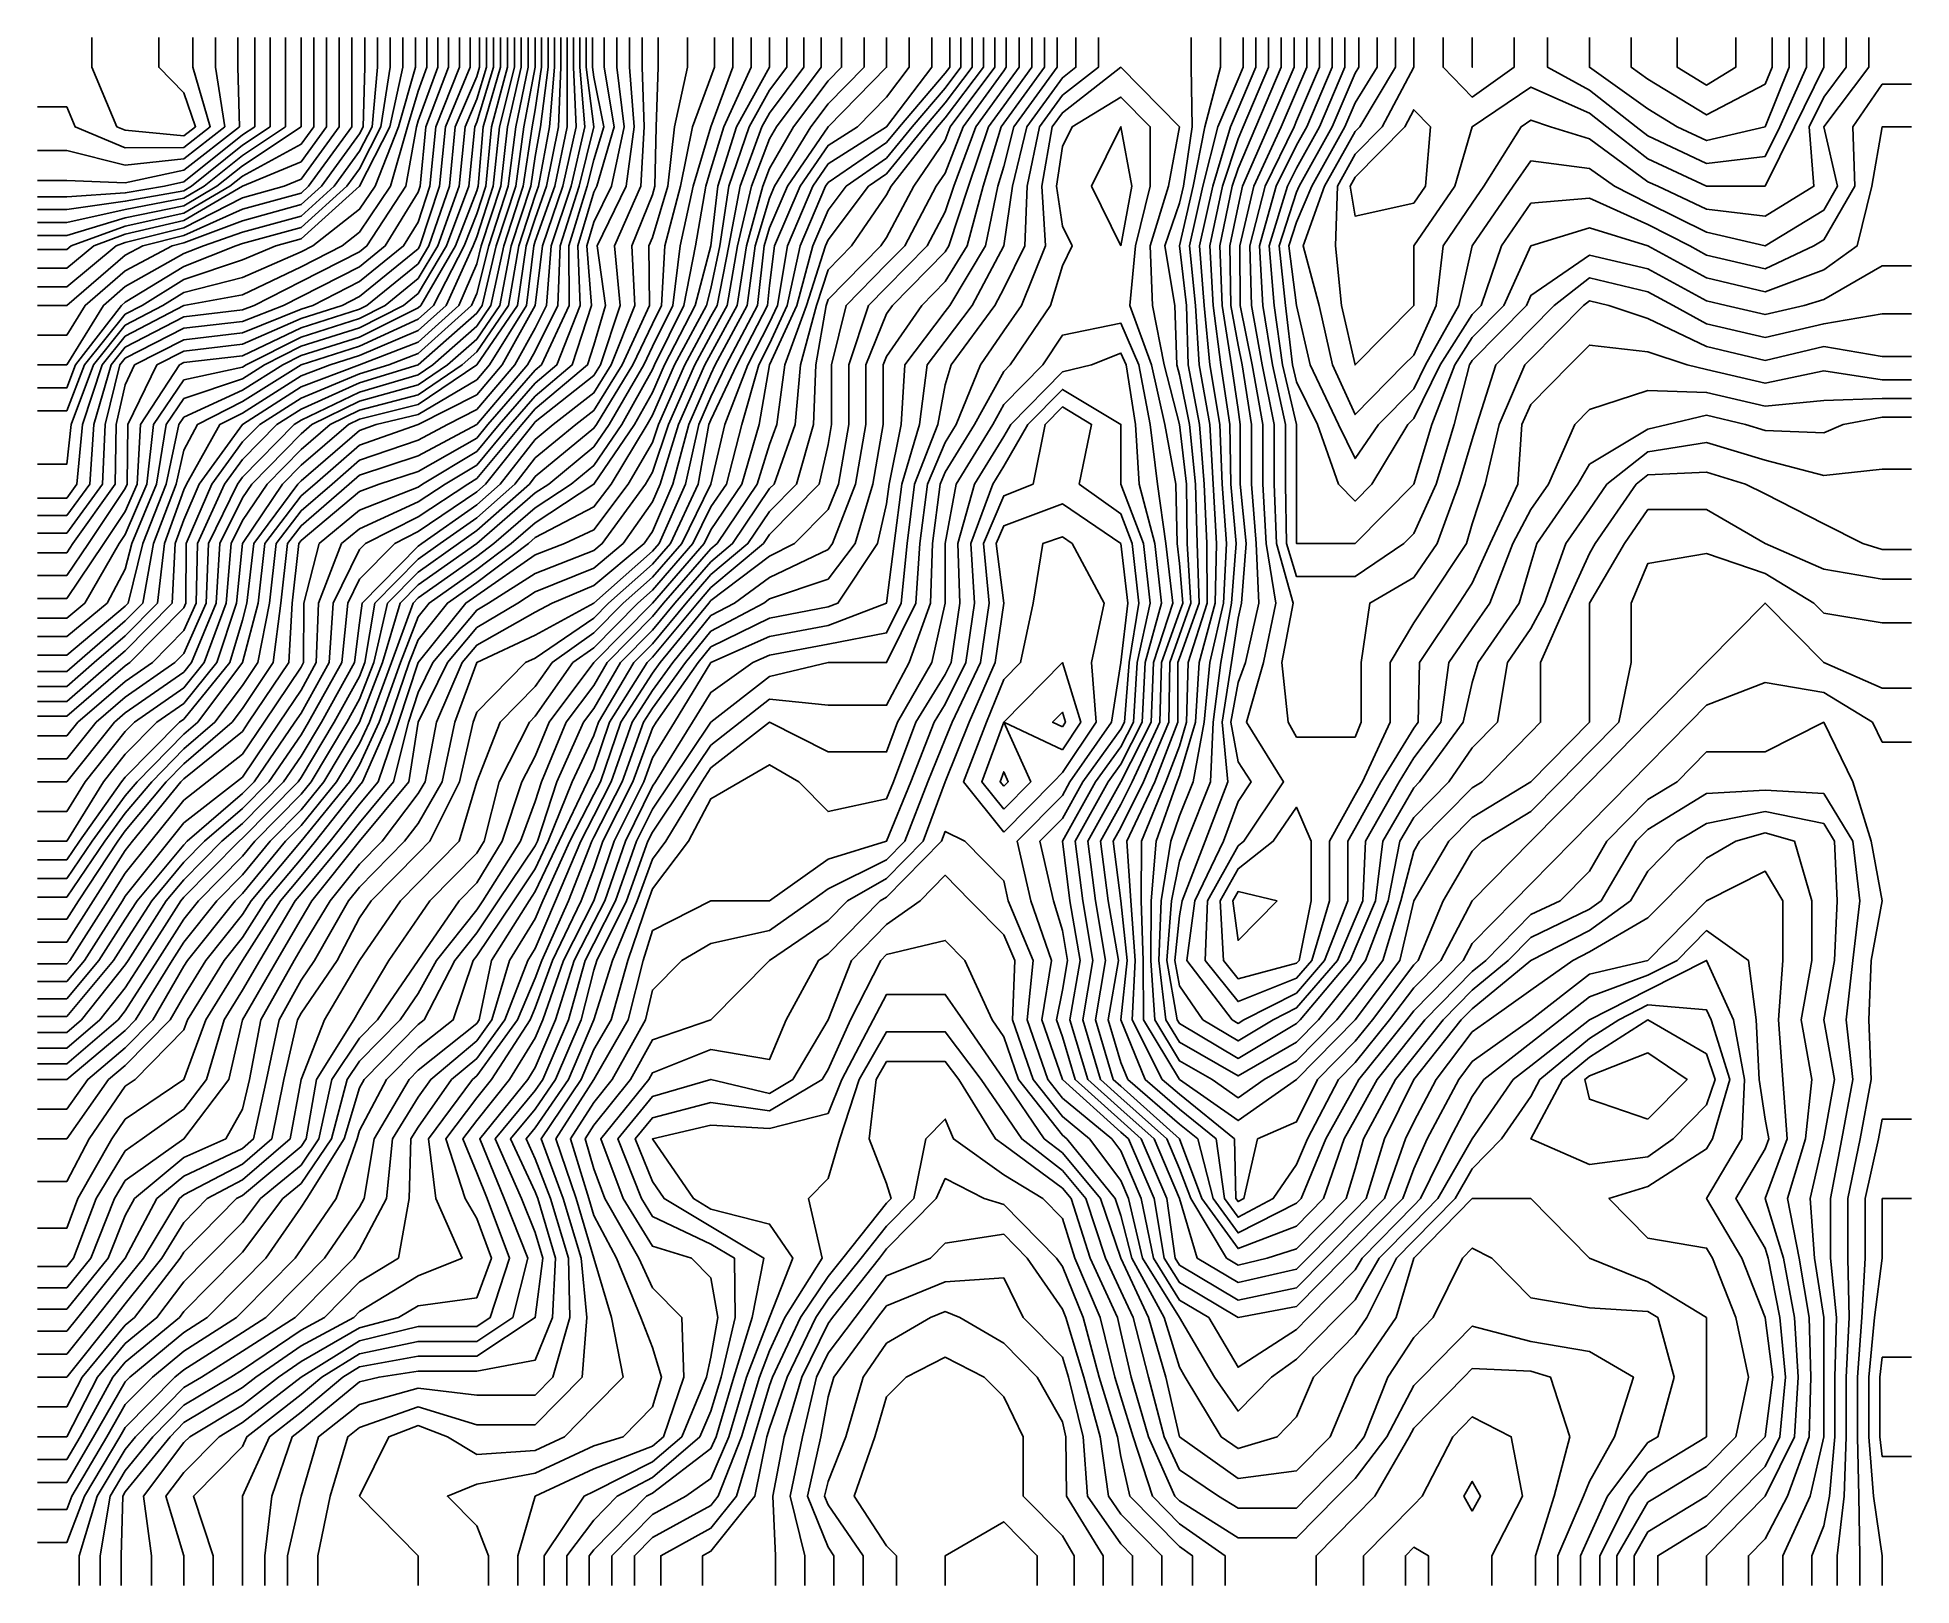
# Model space of a CAD drawing. Header units: inches. Extents: x -105.80435 to -105.79546, y 35.57118 to 35.57852.
import ezdxf

# ---------------------------------------------------------------- set-up
doc = ezdxf.new("R2010")
doc.units = ezdxf.units.IN
doc.header["$MEASUREMENT"] = 0

msp = doc.modelspace()

# ---------------------------------------------------------------- linework, layer by layer
for points, elevation in [([(-105.8033988, 35.5785203), (-105.8033988, 35.5783791), (-105.8033914, 35.5780966), (-105.8036552, 35.5778902), (-105.8039329, 35.5778307), (-105.8042106, 35.5778424), (-105.8043495, 35.5778424)], 7645), ([(-105.8035057, 35.5785203), (-105.8035057, 35.5783791), (-105.8034608, 35.5780966), (-105.8036552, 35.5779445), (-105.8039329, 35.5779138), (-105.8042106, 35.5779836), (-105.8043495, 35.5779836)], 7650), ([(-105.8036125, 35.5785203), (-105.8036125, 35.5783791), (-105.8035302, 35.5780966), (-105.8036552, 35.5779988), (-105.8039329, 35.5779969), (-105.804171, 35.5780966), (-105.8042106, 35.5781907), (-105.8043495, 35.5781907)], 7655), ([(-105.8030998, 35.5785203), (-105.8030998, 35.5783791), (-105.8030998, 35.5780966), (-105.8030998, 35.5780966), (-105.8033775, 35.5779115), (-105.8034982, 35.5778141), (-105.8036552, 35.5777223), (-105.8039329, 35.577665), (-105.8042106, 35.5775808), (-105.8043495, 35.5775808)], 7625), ([(-105.8031728, 35.5785203), (-105.8031728, 35.5783791), (-105.8031728, 35.5780966), (-105.8033775, 35.5779602), (-105.8035586, 35.5778141), (-105.8036552, 35.5777576), (-105.8039329, 35.5777043), (-105.8042106, 35.5776422), (-105.8043495, 35.5776422)], 7630), ([(-105.8032459, 35.5785203), (-105.8032459, 35.5783791), (-105.8032459, 35.5780966), (-105.8033775, 35.5780089), (-105.803619, 35.5778141), (-105.8036552, 35.5777929), (-105.8039329, 35.5777435), (-105.8042106, 35.5777036), (-105.8043495, 35.5777036)], 7635), ([(-105.803319, 35.5785203), (-105.803319, 35.5783791), (-105.803319, 35.5780966), (-105.8033775, 35.5780576), (-105.8036552, 35.5778358), (-105.8037478, 35.5778141), (-105.8039329, 35.5777827), (-105.8042106, 35.577765), (-105.8043495, 35.577765)], 7640), ([(-105.8029186, 35.5785203), (-105.8029186, 35.5783791), (-105.8029186, 35.5780966), (-105.8030998, 35.5778473), (-105.8031791, 35.5778141), (-105.8033775, 35.5777598), (-105.8036552, 35.5776164), (-105.8039329, 35.5775473), (-105.8039756, 35.5775316), (-105.8042106, 35.5773374), (-105.8043495, 35.5773374)], 7610), ([(-105.802979, 35.5785203), (-105.802979, 35.5783791), (-105.802979, 35.5780966), (-105.8030998, 35.5779304), (-105.8033775, 35.5778141), (-105.8033775, 35.5778141), (-105.8036552, 35.5776517), (-105.8039329, 35.5775866), (-105.8040825, 35.5775316), (-105.8042106, 35.5774257), (-105.8043495, 35.5774257)], 7615), ([(-105.8030394, 35.5785203), (-105.8030394, 35.5783791), (-105.8030394, 35.5780966), (-105.8030998, 35.5780135), (-105.8033775, 35.5778628), (-105.8034378, 35.5778141), (-105.8036552, 35.577687), (-105.8039329, 35.5776258), (-105.8041893, 35.5775316), (-105.8042106, 35.577514), (-105.8043495, 35.577514)], 7620), ([(-105.8027979, 35.5785203), (-105.8027979, 35.5783791), (-105.8028052, 35.5780966), (-105.802822, 35.5780634), (-105.8030032, 35.5778141), (-105.8030998, 35.5777272), (-105.8033775, 35.5776511), (-105.8036552, 35.5775458), (-105.8037107, 35.5775316), (-105.8039329, 35.5774127), (-105.8041239, 35.5772492), (-105.8042106, 35.5771079), (-105.8043495, 35.5771079)], 7600), ([(-105.8028583, 35.5785203), (-105.8028583, 35.5783791), (-105.8028583, 35.5780966), (-105.8030635, 35.5778141), (-105.8030998, 35.5777815), (-105.8033775, 35.5777055), (-105.8036552, 35.5775811), (-105.8038496, 35.5775316), (-105.8039329, 35.577487), (-105.8042106, 35.5772492), (-105.8042106, 35.5772492), (-105.8043495, 35.5772492)], 7605), ([(-105.8026168, 35.5785203), (-105.8026168, 35.5783791), (-105.802679, 35.5780966), (-105.802822, 35.5778141), (-105.802822, 35.5778141), (-105.8030998, 35.5775642), (-105.8032188, 35.5775316), (-105.8033775, 35.5774652), (-105.8036552, 35.577372), (-105.8038536, 35.5772492), (-105.8039329, 35.5772073), (-105.8041265, 35.5769667), (-105.8042106, 35.5767494), (-105.8043495, 35.5767494)], 7585), ([(-105.8026771, 35.5785203), (-105.8026771, 35.5783791), (-105.802721, 35.5780966), (-105.802822, 35.5778972), (-105.8028824, 35.5778141), (-105.8030998, 35.5776185), (-105.8033775, 35.5775425), (-105.8034083, 35.5775316), (-105.8036552, 35.5774334), (-105.8039329, 35.577264), (-105.8039503, 35.5772492), (-105.8041686, 35.5769667), (-105.8042106, 35.576858), (-105.8043495, 35.576858)], 7590), ([(-105.8027375, 35.5785203), (-105.8027375, 35.5783791), (-105.8027631, 35.5780966), (-105.802822, 35.5779803), (-105.8029428, 35.5778141), (-105.8030998, 35.5776729), (-105.8033775, 35.5775968), (-105.8035626, 35.5775316), (-105.8036552, 35.5774948), (-105.8039329, 35.5773384), (-105.8040371, 35.5772492), (-105.8042106, 35.5769667), (-105.8042106, 35.5769667), (-105.8043495, 35.5769667)], 7595), ([(-105.8025564, 35.5785203), (-105.8025564, 35.5783791), (-105.8026369, 35.5780966), (-105.8027489, 35.5778141), (-105.802822, 35.5777055), (-105.8030442, 35.5775316), (-105.8030998, 35.5775034), (-105.8033775, 35.5773821), (-105.8036552, 35.5773106), (-105.8037544, 35.5772492), (-105.8039329, 35.577155), (-105.8040844, 35.5769667), (-105.8041893, 35.5766842), (-105.8042106, 35.5764959), (-105.8043495, 35.5764959)], 7580), ([(-105.8024003, 35.5785203), (-105.8024003, 35.5783791), (-105.8025073, 35.5780966), (-105.8025351, 35.5778141), (-105.8025443, 35.5777859), (-105.8027005, 35.5775316), (-105.802822, 35.5774328), (-105.8030998, 35.5772915), (-105.8031831, 35.5772492), (-105.8033775, 35.5771731), (-105.8036552, 35.5771405), (-105.8039329, 35.5769981), (-105.8039582, 35.5769667), (-105.8040291, 35.5766842), (-105.8040416, 35.5764017), (-105.8042106, 35.5761691), (-105.8043495, 35.5761691)], 7565), ([(-105.8024517, 35.5785203), (-105.8024517, 35.5783791), (-105.8025443, 35.5781248), (-105.8025527, 35.5780966), (-105.8026028, 35.5778141), (-105.8027873, 35.5775316), (-105.802822, 35.5775034), (-105.8030998, 35.5773621), (-105.8033219, 35.5772492), (-105.8033775, 35.5772274), (-105.8036552, 35.5771948), (-105.8039329, 35.5770504), (-105.8040002, 35.5769667), (-105.8040825, 35.5766842), (-105.804102, 35.5764017), (-105.8042106, 35.5762522), (-105.8043495, 35.5762522)], 7570), ([(-105.8025032, 35.5785203), (-105.8025032, 35.5783791), (-105.8025443, 35.5782661), (-105.8025948, 35.5780966), (-105.8026759, 35.5778141), (-105.802822, 35.5775968), (-105.8029053, 35.5775316), (-105.8030998, 35.5774328), (-105.8033775, 35.577299), (-105.8036552, 35.5772492), (-105.8036552, 35.5772492), (-105.8039329, 35.5771027), (-105.8040423, 35.5769667), (-105.8041359, 35.5766842), (-105.8041623, 35.5764017), (-105.8042106, 35.5763353), (-105.8043495, 35.5763353)], 7575), ([(-105.8022534, 35.5785203), (-105.8022534, 35.5783791), (-105.8022666, 35.5783356), (-105.8023684, 35.5780966), (-105.8023962, 35.5778141), (-105.8024938, 35.5775316), (-105.8025443, 35.5774469), (-105.8027873, 35.5772492), (-105.802822, 35.5772315), (-105.8030998, 35.5771432), (-105.8033775, 35.5770101), (-105.8036552, 35.5769775), (-105.8036766, 35.5769667), (-105.8038605, 35.5766842), (-105.8038774, 35.5764017), (-105.8039329, 35.5762713), (-105.8040352, 35.5761192), (-105.8042106, 35.5758585), (-105.8043495, 35.5758585)], 7550), ([(-105.8022974, 35.5785203), (-105.8022974, 35.5783791), (-105.8024147, 35.5780966), (-105.8024425, 35.5778141), (-105.8025359, 35.5775316), (-105.8025443, 35.5775175), (-105.802822, 35.5772915), (-105.8029053, 35.5772492), (-105.8030998, 35.5771874), (-105.8033775, 35.5770645), (-105.8036552, 35.5770319), (-105.8037834, 35.5769667), (-105.8039208, 35.5766842), (-105.8039237, 35.5764017), (-105.8039329, 35.57638), (-105.8041083, 35.5761192), (-105.8042106, 35.5759671), (-105.8043495, 35.5759671)], 7555), ([(-105.8023489, 35.5785203), (-105.8023489, 35.5783791), (-105.802461, 35.5780966), (-105.8024888, 35.5778141), (-105.8025443, 35.5776446), (-105.8026137, 35.5775316), (-105.802822, 35.5773621), (-105.8030442, 35.5772492), (-105.8030998, 35.5772315), (-105.8033775, 35.5771188), (-105.8036552, 35.5770862), (-105.8038902, 35.5769667), (-105.8039329, 35.5768725), (-105.8039756, 35.5766842), (-105.8039812, 35.5764017), (-105.8041814, 35.5761192), (-105.8042106, 35.5760758), (-105.8043495, 35.5760758)], 7560), ([(-105.8021542, 35.5785203), (-105.8021542, 35.5783791), (-105.8022357, 35.5780966), (-105.8022595, 35.5778141), (-105.8022666, 35.5777924), (-105.8023676, 35.5775316), (-105.8025322, 35.5772492), (-105.8025443, 35.5772383), (-105.802822, 35.5770991), (-105.8030998, 35.5770108), (-105.8031865, 35.5769667), (-105.8033775, 35.5768472), (-105.8036552, 35.5767195), (-105.8036793, 35.5766842), (-105.8037385, 35.5764017), (-105.8038506, 35.5761192), (-105.803919, 35.5758368), (-105.8039329, 35.5758226), (-105.8042106, 35.5755896), (-105.8043495, 35.5755896)], 7535), ([(-105.8021872, 35.5785203), (-105.8021872, 35.5783791), (-105.8022666, 35.5781183), (-105.8022758, 35.5780966), (-105.8023036, 35.5778141), (-105.8024097, 35.5775316), (-105.8025443, 35.5773056), (-105.8026137, 35.5772492), (-105.802822, 35.5771432), (-105.8030998, 35.577055), (-105.8032733, 35.5769667), (-105.8033775, 35.5769015), (-105.8036552, 35.5768078), (-105.8037397, 35.5766842), (-105.8037848, 35.5764017), (-105.8039021, 35.5761192), (-105.8039329, 35.5759982), (-105.8040184, 35.5758368), (-105.8042106, 35.5756779), (-105.8043495, 35.5756779)], 7540), ([(-105.8022203, 35.5785203), (-105.8022203, 35.5783791), (-105.8022666, 35.578227), (-105.8023221, 35.5780966), (-105.8023499, 35.5778141), (-105.8024517, 35.5775316), (-105.8025443, 35.5773763), (-105.8027005, 35.5772492), (-105.802822, 35.5771874), (-105.8030998, 35.5770991), (-105.8033601, 35.5769667), (-105.8033775, 35.5769558), (-105.8036552, 35.5768961), (-105.8038001, 35.5766842), (-105.8038311, 35.5764017), (-105.8039329, 35.5761627), (-105.8039622, 35.5761192), (-105.8041252, 35.5758368), (-105.8042106, 35.5757661), (-105.8043495, 35.5757661)], 7545), ([(-105.8020219, 35.5785203), (-105.8020219, 35.5783791), (-105.8020814, 35.5780966), (-105.802117, 35.5778141), (-105.8022096, 35.5775316), (-105.8022666, 35.5773056), (-105.8022907, 35.5772492), (-105.8025443, 35.577021), (-105.8026832, 35.5769667), (-105.802822, 35.5769239), (-105.8030998, 35.5768097), (-105.8032958, 35.5766842), (-105.8033775, 35.5766011), (-105.8035224, 35.5764017), (-105.8036445, 35.5761192), (-105.8036456, 35.5758368), (-105.8036552, 35.575815), (-105.8039116, 35.5755543), (-105.8039329, 35.5755394), (-105.8042106, 35.5753001), (-105.8043495, 35.5753001)], 7515), ([(-105.802055, 35.5785203), (-105.802055, 35.5783791), (-105.80212, 35.5780966), (-105.8021526, 35.5778141), (-105.8022452, 35.5775316), (-105.8022666, 35.5774469), (-105.8023511, 35.5772492), (-105.8025443, 35.5770753), (-105.802822, 35.5769667), (-105.802822, 35.5769667), (-105.8030998, 35.5768621), (-105.8033775, 35.5766842), (-105.8033775, 35.5766842), (-105.8035827, 35.5764017), (-105.8036552, 35.5762322), (-105.8036963, 35.5761192), (-105.8037107, 35.5758368), (-105.8039329, 35.5756108), (-105.8039983, 35.5755543), (-105.8042106, 35.5753707), (-105.8043495, 35.5753707)], 7520), ([(-105.8020881, 35.5785203), (-105.8020881, 35.5783791), (-105.8021586, 35.5780966), (-105.8021883, 35.5778141), (-105.8022666, 35.5775751), (-105.8022834, 35.5775316), (-105.8024115, 35.5772492), (-105.8025443, 35.5771296), (-105.802822, 35.5770108), (-105.8029609, 35.5769667), (-105.8030998, 35.5769144), (-105.8033775, 35.5767385), (-105.8034843, 35.5766842), (-105.8036431, 35.5764017), (-105.8036552, 35.5763735), (-105.8037478, 35.5761192), (-105.8037802, 35.5758368), (-105.8039329, 35.5756814), (-105.8040799, 35.5755543), (-105.8042106, 35.5754413), (-105.8043495, 35.5754413)], 7525), ([(-105.8021211, 35.5785203), (-105.8021211, 35.5783791), (-105.8021972, 35.5780966), (-105.8022239, 35.5778141), (-105.8022666, 35.5776837), (-105.8023255, 35.5775316), (-105.8024719, 35.5772492), (-105.8025443, 35.577184), (-105.802822, 35.577055), (-105.8030998, 35.5769667), (-105.8030998, 35.5769667), (-105.8033775, 35.5767928), (-105.8035911, 35.5766842), (-105.8036552, 35.5765631), (-105.8036922, 35.5764017), (-105.8037992, 35.5761192), (-105.8038496, 35.5758368), (-105.8039329, 35.575752), (-105.8041616, 35.5755543), (-105.8042106, 35.5755119), (-105.8043495, 35.5755119)], 7530), ([(-105.8019587, 35.5785203), (-105.8019587, 35.5783791), (-105.8019889, 35.5781773), (-105.8020043, 35.5780966), (-105.8020458, 35.5778141), (-105.8021384, 35.5775316), (-105.8021993, 35.5772492), (-105.8022666, 35.5771509), (-105.8024749, 35.5769667), (-105.8025443, 35.5769196), (-105.802822, 35.5768383), (-105.8030998, 35.5767051), (-105.8031324, 35.5766842), (-105.8033775, 35.576435), (-105.8034016, 35.5764017), (-105.8035377, 35.5761192), (-105.8035499, 35.5758368), (-105.8036552, 35.5755978), (-105.8036979, 35.5755543), (-105.8039329, 35.5753908), (-105.8040718, 35.5752718), (-105.8042106, 35.575098), (-105.8043495, 35.575098)], 7505), ([(-105.8019889, 35.5785203), (-105.8019889, 35.5783791), (-105.8019889, 35.5783791), (-105.8020429, 35.5780966), (-105.8020814, 35.5778141), (-105.802174, 35.5775316), (-105.8022413, 35.5772492), (-105.8022666, 35.5772123), (-105.8025443, 35.5769667), (-105.8025443, 35.5769667), (-105.802822, 35.5768811), (-105.8030998, 35.5767574), (-105.8032141, 35.5766842), (-105.8033775, 35.576518), (-105.803462, 35.5764017), (-105.8035911, 35.5761192), (-105.8035977, 35.5758368), (-105.8036552, 35.5757064), (-105.8038047, 35.5755543), (-105.8039329, 35.5754651), (-105.8041586, 35.5752718), (-105.8042106, 35.5752066), (-105.8043495, 35.5752066)], 7510), ([(-105.8018983, 35.5785203), (-105.8018983, 35.5783791), (-105.8019215, 35.5780966), (-105.8019734, 35.5778141), (-105.8019889, 35.5777706), (-105.8020672, 35.5775316), (-105.8021151, 35.5772492), (-105.8022666, 35.5770281), (-105.802336, 35.5769667), (-105.8025443, 35.5768254), (-105.802822, 35.5767527), (-105.8029609, 35.5766842), (-105.8030998, 35.5765653), (-105.8032605, 35.5764017), (-105.8033775, 35.5762279), (-105.8034309, 35.5761192), (-105.8034541, 35.5758368), (-105.8035586, 35.5755543), (-105.8036552, 35.5754354), (-105.8038902, 35.5752718), (-105.8039329, 35.5752284), (-105.8041239, 35.5749893), (-105.8042106, 35.5748481), (-105.8043495, 35.5748481)], 7495), ([(-105.8019285, 35.5785203), (-105.8019285, 35.5783791), (-105.8019636, 35.5780966), (-105.8019889, 35.5779553), (-105.8020102, 35.5778141), (-105.8021028, 35.5775316), (-105.8021572, 35.5772492), (-105.8022666, 35.5770895), (-105.8024054, 35.5769667), (-105.8025443, 35.5768725), (-105.802822, 35.5767955), (-105.8030477, 35.5766842), (-105.8030998, 35.5766396), (-105.8033336, 35.5764017), (-105.8033775, 35.5763365), (-105.8034843, 35.5761192), (-105.803502, 35.5758368), (-105.803619, 35.5755543), (-105.8036552, 35.5755097), (-105.8039329, 35.5753164), (-105.803985, 35.5752718), (-105.8042106, 35.5749893), (-105.8042106, 35.5749893), (-105.8043495, 35.5749893)], 7500), ([(-105.8017776, 35.5785203), (-105.8017776, 35.5783791), (-105.8017532, 35.5780966), (-105.8018191, 35.5778141), (-105.8019131, 35.5775316), (-105.8019355, 35.5772492), (-105.8019889, 35.5771405), (-105.8020855, 35.5769667), (-105.8022666, 35.5767548), (-105.8024054, 35.5766842), (-105.8025443, 35.5766099), (-105.802822, 35.5765147), (-105.8029527, 35.5764017), (-105.8030998, 35.5762746), (-105.8032172, 35.5761192), (-105.8032493, 35.5758368), (-105.8033044, 35.5755543), (-105.8033775, 35.5754456), (-105.8035082, 35.5752718), (-105.8036552, 35.5751447), (-105.8038079, 35.5749893), (-105.8039329, 35.5748398), (-105.8040295, 35.5747069), (-105.8042106, 35.574442), (-105.8043495, 35.574442)], 7475), ([(-105.8018077, 35.5785203), (-105.8018077, 35.5783791), (-105.8017953, 35.5780966), (-105.8018577, 35.5778141), (-105.8019552, 35.5775316), (-105.8019889, 35.5772492), (-105.8019889, 35.5772492), (-105.8021458, 35.5769667), (-105.8022666, 35.5768254), (-105.8025443, 35.5766842), (-105.8025443, 35.5766842), (-105.802822, 35.5765853), (-105.8030344, 35.5764017), (-105.8030998, 35.5763452), (-105.8032707, 35.5761192), (-105.8033027, 35.5758368), (-105.8033775, 35.5755543), (-105.8033775, 35.5755543), (-105.8035898, 35.5752718), (-105.8036552, 35.5752153), (-105.8038774, 35.5749893), (-105.8039329, 35.5749229), (-105.8040899, 35.5747069), (-105.8042106, 35.5745303), (-105.8043495, 35.5745303)], 7480), ([(-105.8018379, 35.5785203), (-105.8018379, 35.5783791), (-105.8018374, 35.5780966), (-105.8018963, 35.5778141), (-105.8019889, 35.5775534), (-105.801996, 35.5775316), (-105.8020309, 35.5772492), (-105.8022062, 35.5769667), (-105.8022666, 35.5768961), (-105.8025443, 35.5767313), (-105.8027427, 35.5766842), (-105.802822, 35.576656), (-105.8030998, 35.5764166), (-105.8031144, 35.5764017), (-105.8033241, 35.5761192), (-105.8033561, 35.5758368), (-105.8033775, 35.5757561), (-105.8034378, 35.5755543), (-105.8036552, 35.5752867), (-105.8036766, 35.5752718), (-105.8039329, 35.5750111), (-105.8039503, 35.5749893), (-105.8041503, 35.5747069), (-105.8042106, 35.5746186), (-105.8043495, 35.5746186)], 7485), ([(-105.8018681, 35.5785203), (-105.8018681, 35.5783791), (-105.8018795, 35.5780966), (-105.8019349, 35.5778141), (-105.8019889, 35.577662), (-105.8020316, 35.5775316), (-105.802073, 35.5772492), (-105.8022666, 35.5769667), (-105.8022666, 35.5769667), (-105.8025443, 35.5767784), (-105.802822, 35.5767099), (-105.8028741, 35.5766842), (-105.8030998, 35.5764909), (-105.8031875, 35.5764017), (-105.8033775, 35.5761192), (-105.8033775, 35.5761192), (-105.8034062, 35.5758368), (-105.8034982, 35.5755543), (-105.8036552, 35.575361), (-105.8037834, 35.5752718), (-105.8039329, 35.5751197), (-105.8040371, 35.5749893), (-105.8042106, 35.5747069), (-105.8042106, 35.5747069), (-105.8043495, 35.5747069)], 7490), ([(-105.8017172, 35.5785203), (-105.8017172, 35.5783791), (-105.8017111, 35.578332), (-105.8016633, 35.5780966), (-105.8017111, 35.5779397), (-105.801742, 35.5778141), (-105.801829, 35.5775316), (-105.8018286, 35.5772492), (-105.8019596, 35.5769667), (-105.8019889, 35.5769421), (-105.8022132, 35.5766842), (-105.8022666, 35.57662), (-105.8025443, 35.5764612), (-105.8027295, 35.5764017), (-105.802822, 35.5763664), (-105.8030998, 35.5761334), (-105.8031104, 35.5761192), (-105.8031425, 35.5758368), (-105.8031582, 35.5755543), (-105.8033482, 35.5752718), (-105.8033775, 35.5752284), (-105.8036552, 35.5750035), (-105.8036691, 35.5749893), (-105.8038982, 35.5747069), (-105.8039329, 35.5746634), (-105.8040857, 35.5744244), (-105.8042106, 35.5742288), (-105.8043495, 35.5742288)], 7465), ([(-105.8017474, 35.5785203), (-105.8017474, 35.5783791), (-105.8017111, 35.5780966), (-105.8017111, 35.5780966), (-105.8017111, 35.5780966), (-105.8017806, 35.5778141), (-105.801871, 35.5775316), (-105.801882, 35.5772492), (-105.8019889, 35.5770319), (-105.8020251, 35.5769667), (-105.8022666, 35.5766842), (-105.8022666, 35.5766842), (-105.8025443, 35.5765355), (-105.802822, 35.5764441), (-105.802871, 35.5764017), (-105.8030998, 35.576204), (-105.8031638, 35.5761192), (-105.8031959, 35.5758368), (-105.8032313, 35.5755543), (-105.8033775, 35.575337), (-105.8034265, 35.5752718), (-105.8036552, 35.5750741), (-105.8037385, 35.5749893), (-105.8039329, 35.5747567), (-105.8039691, 35.5747069), (-105.8041551, 35.5744244), (-105.8042106, 35.5743375), (-105.8043495, 35.5743375)], 7470), ([(-105.8014817, 35.5785203), (-105.8014817, 35.5783791), (-105.8014717, 35.5780966), (-105.801489, 35.5778141), (-105.8016131, 35.5775316), (-105.8015862, 35.5772492), (-105.8016803, 35.5769667), (-105.8017111, 35.5769168), (-105.8019889, 35.5766965), (-105.8019995, 35.5766842), (-105.8022249, 35.5764017), (-105.8022666, 35.5763649), (-105.8025443, 35.5761757), (-105.8026554, 35.5761192), (-105.802822, 35.5759498), (-105.8028776, 35.5758368), (-105.8029066, 35.5755543), (-105.8030635, 35.5752718), (-105.8030998, 35.5752113), (-105.8032525, 35.5749893), (-105.8033775, 35.5748622), (-105.8035572, 35.5747069), (-105.8036552, 35.5746072), (-105.8038079, 35.5744244), (-105.8039329, 35.5742288), (-105.8039885, 35.5741419), (-105.8042106, 35.573876), (-105.8043495, 35.573876)], 7445), ([(-105.8015421, 35.5785203), (-105.8015421, 35.5783791), (-105.8015196, 35.5780966), (-105.8015584, 35.5778141), (-105.8016948, 35.5775316), (-105.8016556, 35.5772492), (-105.8017111, 35.5770608), (-105.8017404, 35.5769667), (-105.8019889, 35.5767579), (-105.802053, 35.5766842), (-105.8022666, 35.5764274), (-105.8023093, 35.5764017), (-105.8025443, 35.5762464), (-105.8027943, 35.5761192), (-105.802822, 35.576091), (-105.802947, 35.5758368), (-105.8029669, 35.5755543), (-105.8030998, 35.5753153), (-105.803129, 35.5752718), (-105.8033219, 35.5749893), (-105.8033775, 35.5749328), (-105.8036389, 35.5747069), (-105.8036552, 35.5746902), (-105.8038774, 35.5744244), (-105.8039329, 35.5743375), (-105.8040579, 35.5741419), (-105.8042106, 35.5739591), (-105.8043495, 35.5739591)], 7450), ([(-105.8016025, 35.5785203), (-105.8016025, 35.5783791), (-105.8015675, 35.5780966), (-105.8016278, 35.5778141), (-105.8017111, 35.5776446), (-105.8017448, 35.5775316), (-105.8017218, 35.5772492), (-105.8018135, 35.5769667), (-105.8019889, 35.5768193), (-105.8021064, 35.5766842), (-105.8022666, 35.5764916), (-105.8024161, 35.5764017), (-105.8025443, 35.576317), (-105.802822, 35.5761899), (-105.8029075, 35.5761192), (-105.8030164, 35.5758368), (-105.8030273, 35.5755543), (-105.8030998, 35.5754239), (-105.8032021, 35.5752718), (-105.8033775, 35.5750111), (-105.8034052, 35.5749893), (-105.8036552, 35.5747938), (-105.8037246, 35.5747069), (-105.8039329, 35.5744461), (-105.8039468, 35.5744244), (-105.8041273, 35.5741419), (-105.8042106, 35.5740422), (-105.8043495, 35.5740422)], 7455), ([(-105.8016628, 35.5785203), (-105.8016628, 35.5783791), (-105.8016154, 35.5780966), (-105.8016973, 35.5778141), (-105.8017111, 35.5777859), (-105.8017869, 35.5775316), (-105.8017752, 35.5772492), (-105.8018865, 35.5769667), (-105.8019889, 35.5768807), (-105.8021598, 35.5766842), (-105.8022666, 35.5765558), (-105.8025229, 35.5764017), (-105.8025443, 35.5763876), (-105.802822, 35.5762781), (-105.8030143, 35.5761192), (-105.8030859, 35.5758368), (-105.8030877, 35.5755543), (-105.8030998, 35.5755326), (-105.8032752, 35.5752718), (-105.8033775, 35.5751197), (-105.8035441, 35.5749893), (-105.8036552, 35.5749024), (-105.8038114, 35.5747069), (-105.8039329, 35.5745548), (-105.8040162, 35.5744244), (-105.8041968, 35.5741419), (-105.8042106, 35.5741253), (-105.8043495, 35.5741253)], 7460), ([(-105.8011383, 35.5785203), (-105.8011383, 35.5783791), (-105.8011557, 35.578332), (-105.8012425, 35.5780966), (-105.8013006, 35.5778141), (-105.801375, 35.5775316), (-105.8013907, 35.5772492), (-105.8014334, 35.5771622), (-105.801526, 35.5769667), (-105.8016991, 35.5766842), (-105.8017111, 35.5766665), (-105.8019889, 35.576437), (-105.8020166, 35.5764017), (-105.8022666, 35.5761807), (-105.8023534, 35.5761192), (-105.8025443, 35.5759841), (-105.8026892, 35.5758368), (-105.8027547, 35.5755543), (-105.802822, 35.5753805), (-105.8028824, 35.5752718), (-105.8030515, 35.5749893), (-105.8030998, 35.5749299), (-105.803319, 35.5747069), (-105.8033775, 35.5746362), (-105.8035858, 35.5744244), (-105.8036552, 35.5743375), (-105.8037802, 35.5741419), (-105.8039329, 35.5739029), (-105.8039676, 35.5738594), (-105.8042106, 35.5736513), (-105.8043495, 35.5736513)], 7430), ([(-105.8012668, 35.5785203), (-105.8012668, 35.5783791), (-105.8013293, 35.5780966), (-105.801361, 35.5778141), (-105.8014334, 35.577572), (-105.8014498, 35.5775316), (-105.8014473, 35.5772492), (-105.8015774, 35.5769667), (-105.8017111, 35.5767507), (-105.8017966, 35.5766842), (-105.8019889, 35.5765253), (-105.8020861, 35.5764017), (-105.8022666, 35.5762421), (-105.8024402, 35.5761192), (-105.8025443, 35.5760456), (-105.8027496, 35.5758368), (-105.8027968, 35.5755543), (-105.802822, 35.5754891), (-105.8029428, 35.5752718), (-105.8030998, 35.5750095), (-105.8031136, 35.5749893), (-105.8033775, 35.574721), (-105.8033938, 35.5747069), (-105.8036552, 35.574441), (-105.8036691, 35.5744244), (-105.8038496, 35.5741419), (-105.8039329, 35.5740115), (-105.8040544, 35.5738594), (-105.8042106, 35.5737256), (-105.8043495, 35.5737256)], 7435), ([(-105.8014056, 35.5785203), (-105.8014056, 35.5783791), (-105.8014161, 35.5780966), (-105.8014213, 35.5778141), (-105.8014334, 35.5777738), (-105.8015314, 35.5775316), (-105.8015167, 35.5772492), (-105.8016289, 35.5769667), (-105.8017111, 35.5768337), (-105.8019034, 35.5766842), (-105.8019889, 35.5766136), (-105.8021555, 35.5764017), (-105.8022666, 35.5763035), (-105.802527, 35.5761192), (-105.8025443, 35.576107), (-105.80281, 35.5758368), (-105.802822, 35.5757426), (-105.8028462, 35.5755543), (-105.8030032, 35.5752718), (-105.8030998, 35.5751104), (-105.8031831, 35.5749893), (-105.8033775, 35.5747916), (-105.8034755, 35.5747069), (-105.8036552, 35.5745241), (-105.8037385, 35.5744244), (-105.803919, 35.5741419), (-105.8039329, 35.5741202), (-105.8041412, 35.5738594), (-105.8042106, 35.5738), (-105.8043495, 35.5738)], 7440), ([(-105.8009648, 35.5785203), (-105.8009648, 35.5783791), (-105.8010953, 35.5780966), (-105.8011557, 35.5778948), (-105.8011798, 35.5778141), (-105.8012288, 35.5775316), (-105.8012839, 35.5772492), (-105.8014238, 35.5769667), (-105.8014334, 35.5769449), (-105.8015783, 35.5766842), (-105.8017111, 35.57649), (-105.801818, 35.5764017), (-105.8019889, 35.5762887), (-105.8021849, 35.5761192), (-105.8022666, 35.5760578), (-105.8025443, 35.5758613), (-105.8025685, 35.5758368), (-105.8026705, 35.5755543), (-105.8027757, 35.5752718), (-105.802822, 35.5751709), (-105.8029307, 35.5749893), (-105.8030998, 35.5747812), (-105.8031728, 35.5747069), (-105.8033775, 35.5744597), (-105.8034122, 35.5744244), (-105.8036378, 35.5741419), (-105.8036552, 35.5741137), (-105.8038022, 35.5738594), (-105.8039329, 35.5737265), (-105.8041115, 35.573577), (-105.8042106, 35.5734357), (-105.8043495, 35.5734357)], 7420), ([(-105.8010516, 35.5785203), (-105.8010516, 35.5783791), (-105.8011557, 35.5780966), (-105.8011557, 35.5780966), (-105.8012402, 35.5778141), (-105.8013019, 35.5775316), (-105.8013373, 35.5772492), (-105.8014334, 35.5770536), (-105.8014746, 35.5769667), (-105.8016387, 35.5766842), (-105.8017111, 35.5765783), (-105.8019248, 35.5764017), (-105.8019889, 35.5763594), (-105.8022666, 35.5761192), (-105.8022666, 35.5761192), (-105.8025443, 35.5759227), (-105.8026288, 35.5758368), (-105.8027126, 35.5755543), (-105.802822, 35.5752718), (-105.802822, 35.5752718), (-105.8029911, 35.5749893), (-105.8030998, 35.5748555), (-105.8032459, 35.5747069), (-105.8033775, 35.574548), (-105.803499, 35.5744244), (-105.8036552, 35.5742288), (-105.8037107, 35.5741419), (-105.8038839, 35.5738594), (-105.8039329, 35.5738096), (-105.8042106, 35.573577), (-105.8042106, 35.573577), (-105.8043495, 35.573577)], 7425), ([(-105.8007963, 35.5785203), (-105.8007963, 35.5783791), (-105.800878, 35.5782704), (-105.8009746, 35.5780966), (-105.8010702, 35.5778141), (-105.8011136, 35.5775316), (-105.8011557, 35.5773299), (-105.8011771, 35.5772492), (-105.8013281, 35.5769667), (-105.8014334, 35.5767277), (-105.8014576, 35.5766842), (-105.8016295, 35.5764017), (-105.8017111, 35.5762931), (-105.8019889, 35.5761475), (-105.8020215, 35.5761192), (-105.8022666, 35.575935), (-105.8024054, 35.5758368), (-105.8025443, 35.5756629), (-105.8025864, 35.5755543), (-105.8026832, 35.5752718), (-105.8028074, 35.5749893), (-105.802822, 35.5749717), (-105.8030303, 35.5747069), (-105.8030998, 35.5746238), (-105.8032664, 35.5744244), (-105.8033775, 35.5742506), (-105.8034643, 35.5741419), (-105.8036378, 35.5738594), (-105.8036552, 35.5738124), (-105.8038866, 35.573577), (-105.8039329, 35.5735456), (-105.8041038, 35.5732945), (-105.8042106, 35.5730927), (-105.8043495, 35.5730927)], 7410), ([(-105.800878, 35.5785203), (-105.800878, 35.5783791), (-105.800878, 35.5783791), (-105.8010349, 35.5780966), (-105.8011237, 35.5778141), (-105.8011557, 35.5775316), (-105.8011557, 35.5775316), (-105.8012305, 35.5772492), (-105.801376, 35.5769667), (-105.8014334, 35.5768363), (-105.8015179, 35.5766842), (-105.8017111, 35.5764017), (-105.8017111, 35.5764017), (-105.8019889, 35.5762181), (-105.8021032, 35.5761192), (-105.8022666, 35.5759964), (-105.8024922, 35.5758368), (-105.8025443, 35.5757716), (-105.8026285, 35.5755543), (-105.8027295, 35.5752718), (-105.802822, 35.57507), (-105.8028703, 35.5749893), (-105.8030998, 35.5747069), (-105.8030998, 35.5747069), (-105.8033358, 35.5744244), (-105.8033775, 35.5743592), (-105.803551, 35.5741419), (-105.8036552, 35.5739724), (-105.8037205, 35.5738594), (-105.8039329, 35.5736434), (-105.8040123, 35.573577), (-105.8042106, 35.5732945), (-105.8042106, 35.5732945), (-105.8043495, 35.5732945)], 7415), ([(-105.8007146, 35.5785203), (-105.8007146, 35.5783791), (-105.800878, 35.5781618), (-105.8009142, 35.5780966), (-105.8010168, 35.5778141), (-105.8010715, 35.5775316), (-105.801127, 35.5772492), (-105.8011557, 35.5771962), (-105.8012802, 35.5769667), (-105.8014047, 35.5766842), (-105.8014334, 35.5765995), (-105.8015478, 35.5764017), (-105.8017111, 35.5761844), (-105.80185, 35.5761192), (-105.8019889, 35.5760663), (-105.8022666, 35.5758736), (-105.8023187, 35.5758368), (-105.8025443, 35.5755543), (-105.8025443, 35.5755543), (-105.8026369, 35.5752718), (-105.8027343, 35.5749893), (-105.802822, 35.5748834), (-105.8029609, 35.5747069), (-105.8030998, 35.5745407), (-105.803197, 35.5744244), (-105.8033775, 35.5741419), (-105.8033775, 35.5741419), (-105.803551, 35.5738594), (-105.8036552, 35.573577), (-105.8036552, 35.573577), (-105.8039329, 35.5733886), (-105.803997, 35.5732945), (-105.8041586, 35.573012), (-105.8042106, 35.5728708), (-105.8043495, 35.5728708)], 7405), ([(-105.8004293, 35.5785203), (-105.8004293, 35.5783791), (-105.8006003, 35.5782052), (-105.8006819, 35.5780966), (-105.8008538, 35.5778141), (-105.800878, 35.5777576), (-105.8009453, 35.5775316), (-105.8009833, 35.5772492), (-105.8011351, 35.5769667), (-105.8011557, 35.5769232), (-105.801261, 35.5766842), (-105.8013368, 35.5764017), (-105.8014334, 35.5761757), (-105.8014731, 35.5761192), (-105.8017111, 35.5759199), (-105.8019095, 35.5758368), (-105.8019889, 35.5757933), (-105.8022666, 35.5756374), (-105.802336, 35.5755543), (-105.8024575, 35.5752718), (-105.8025116, 35.5749893), (-105.8025443, 35.5749328), (-105.8027152, 35.5747069), (-105.802822, 35.5745982), (-105.8029609, 35.5744244), (-105.8030998, 35.5741984), (-105.8031324, 35.5741419), (-105.8032907, 35.5738594), (-105.8033448, 35.573577), (-105.8033775, 35.5734357), (-105.8034568, 35.5732945), (-105.8036552, 35.5732062), (-105.8038902, 35.573012), (-105.8039329, 35.5729313), (-105.8040146, 35.5727295), (-105.8042106, 35.5724874), (-105.8043495, 35.5724874)], 7390), ([(-105.8005362, 35.5785203), (-105.8005362, 35.5783791), (-105.8006003, 35.5783139), (-105.8007636, 35.5780966), (-105.800878, 35.5778989), (-105.80091, 35.5778141), (-105.8009874, 35.5775316), (-105.8010312, 35.5772492), (-105.8011557, 35.5770196), (-105.8011844, 35.5769667), (-105.8013089, 35.5766842), (-105.8013972, 35.5764017), (-105.8014334, 35.576317), (-105.8015723, 35.5761192), (-105.8017111, 35.5760029), (-105.8019889, 35.5758897), (-105.8020722, 35.5758368), (-105.8022666, 35.5757205), (-105.8024054, 35.5755543), (-105.8025443, 35.5752718), (-105.8025443, 35.5752718), (-105.8025882, 35.5749893), (-105.802822, 35.5747069), (-105.802822, 35.5747069), (-105.8030477, 35.5744244), (-105.8030998, 35.5743396), (-105.8032141, 35.5741419), (-105.8033775, 35.5738594), (-105.8033775, 35.5738594), (-105.8034416, 35.573577), (-105.8036552, 35.5732945), (-105.8036552, 35.5732945), (-105.8039329, 35.5730967), (-105.803985, 35.573012), (-105.8040963, 35.5727295), (-105.8042106, 35.5725883), (-105.8043495, 35.5725883)], 7395), ([(-105.8006329, 35.5785203), (-105.8006329, 35.5783791), (-105.8008453, 35.5780966), (-105.800878, 35.5780401), (-105.8009634, 35.5778141), (-105.8010295, 35.5775316), (-105.8010791, 35.5772492), (-105.8011557, 35.5771079), (-105.8012323, 35.5769667), (-105.8013568, 35.5766842), (-105.8014334, 35.5764582), (-105.8014661, 35.5764017), (-105.8016715, 35.5761192), (-105.8017111, 35.576086), (-105.8019889, 35.575978), (-105.802211, 35.5758368), (-105.8022666, 35.5758035), (-105.8024749, 35.5755543), (-105.8025443, 35.5754131), (-105.8025906, 35.5752718), (-105.8026612, 35.5749893), (-105.802822, 35.5747951), (-105.8028915, 35.5747069), (-105.8030998, 35.5744576), (-105.8031275, 35.5744244), (-105.8032958, 35.5741419), (-105.8033775, 35.5740007), (-105.8034643, 35.5738594), (-105.8035484, 35.573577), (-105.8036552, 35.5734357), (-105.8038536, 35.5732945), (-105.8039329, 35.573238), (-105.8040718, 35.573012), (-105.804178, 35.5727295), (-105.8042106, 35.5726892), (-105.8043495, 35.5726892)], 7400), ([(-105.8002157, 35.5785203), (-105.8002157, 35.5783791), (-105.8003225, 35.5782378), (-105.8004614, 35.5780966), (-105.8006003, 35.5780083), (-105.8007331, 35.5778141), (-105.8008538, 35.5775316), (-105.800878, 35.5773433), (-105.8008876, 35.5772492), (-105.8010323, 35.5769667), (-105.8011557, 35.5767059), (-105.8011653, 35.5766842), (-105.8012161, 35.5764017), (-105.801348, 35.5761192), (-105.8014334, 35.576021), (-105.8016417, 35.5758368), (-105.8017111, 35.5757661), (-105.8019889, 35.575576), (-105.8020352, 35.5755543), (-105.8022666, 35.5753189), (-105.8022839, 35.5752718), (-105.8023483, 35.5749893), (-105.8024888, 35.5747069), (-105.8025443, 35.5746504), (-105.8027665, 35.5744244), (-105.802822, 35.5743437), (-105.8029288, 35.5741419), (-105.8030998, 35.5738908), (-105.8031171, 35.5738594), (-105.8031814, 35.573577), (-105.8032386, 35.5732945), (-105.8033775, 35.5731755), (-105.8036552, 35.5730297), (-105.8036766, 35.573012), (-105.8038461, 35.5727295), (-105.8039329, 35.5726209), (-105.8040718, 35.572447), (-105.8042106, 35.5722732), (-105.8043495, 35.5722732)], 7380), ([(-105.8003225, 35.5785203), (-105.8003225, 35.5783791), (-105.8003225, 35.5783791), (-105.8006003, 35.5780966), (-105.8006003, 35.5780966), (-105.8007935, 35.5778141), (-105.800878, 35.5776164), (-105.8009032, 35.5775316), (-105.8009354, 35.5772492), (-105.8010837, 35.5769667), (-105.8011557, 35.5768146), (-105.8012132, 35.5766842), (-105.8012764, 35.5764017), (-105.8014014, 35.5761192), (-105.8014334, 35.5760824), (-105.8017111, 35.5758368), (-105.8017111, 35.5758368), (-105.8019889, 35.5756847), (-105.8022666, 35.5755543), (-105.8022666, 35.5755543), (-105.8023707, 35.5752718), (-105.80243, 35.5749893), (-105.8025443, 35.5747916), (-105.8026084, 35.5747069), (-105.802822, 35.5744896), (-105.8028741, 35.5744244), (-105.8030357, 35.5741419), (-105.8030998, 35.5740477), (-105.8032039, 35.5738594), (-105.8032631, 35.573577), (-105.8033254, 35.5732945), (-105.8033775, 35.5732499), (-105.8036552, 35.5731179), (-105.8037834, 35.573012), (-105.8039329, 35.5727295), (-105.8039329, 35.5727295), (-105.8041586, 35.572447), (-105.8042106, 35.5723819), (-105.8043495, 35.5723819)], 7385), ([(-105.8000234, 35.5785203), (-105.8000234, 35.5783791), (-105.8000448, 35.5783508), (-105.8002622, 35.5780966), (-105.8003225, 35.5780222), (-105.8006003, 35.5778318), (-105.8006123, 35.5778141), (-105.8007331, 35.5775316), (-105.8007947, 35.5772492), (-105.800878, 35.5770676), (-105.8009294, 35.5769667), (-105.8010087, 35.5766842), (-105.8010826, 35.5764017), (-105.8011557, 35.5762931), (-105.8012412, 35.5761192), (-105.8014334, 35.5758982), (-105.8015029, 35.5758368), (-105.8017111, 35.5756249), (-105.8018103, 35.5755543), (-105.8019889, 35.5753001), (-105.8020166, 35.5752718), (-105.8021598, 35.5749893), (-105.8022319, 35.5747069), (-105.8022666, 35.5746504), (-105.8024888, 35.5744244), (-105.8025443, 35.5743437), (-105.8026832, 35.5741419), (-105.802822, 35.5739065), (-105.8028498, 35.5738594), (-105.8030267, 35.573577), (-105.8030756, 35.5732945), (-105.8030998, 35.5732592), (-105.8033775, 35.5730269), (-105.8034052, 35.573012), (-105.8036552, 35.5727578), (-105.8036726, 35.5727295), (-105.8038902, 35.572447), (-105.8039329, 35.5724117), (-105.8041376, 35.5721646), (-105.8042106, 35.5720233), (-105.8043495, 35.5720233)], 7370), ([(-105.8001089, 35.5785203), (-105.8001089, 35.5783791), (-105.8003225, 35.5780966), (-105.8003225, 35.5780966), (-105.8006003, 35.57792), (-105.8006727, 35.5778141), (-105.8007935, 35.5775316), (-105.8008409, 35.5772492), (-105.800878, 35.5771684), (-105.8009808, 35.5769667), (-105.8010904, 35.5766842), (-105.8011557, 35.5764017), (-105.8011557, 35.5764017), (-105.8012946, 35.5761192), (-105.8014334, 35.5759596), (-105.8015723, 35.5758368), (-105.8017111, 35.5756955), (-105.8019095, 35.5755543), (-105.8019889, 35.5754413), (-105.8021555, 35.5752718), (-105.8022666, 35.5749893), (-105.8022666, 35.5749893), (-105.8023499, 35.5747069), (-105.8025443, 35.5745091), (-105.8026276, 35.5744244), (-105.802822, 35.5741419), (-105.802822, 35.5741419), (-105.8029887, 35.5738594), (-105.8030998, 35.573577), (-105.8030998, 35.573577), (-105.8031518, 35.5732945), (-105.8033775, 35.5731012), (-105.8035441, 35.573012), (-105.8036552, 35.572899), (-105.8037593, 35.5727295), (-105.8039329, 35.5725122), (-105.803985, 35.572447), (-105.8042106, 35.5721646), (-105.8042106, 35.5721646), (-105.8043495, 35.5721646)], 7375), ([(-105.7998632, 35.5785203), (-105.7998632, 35.5783791), (-105.8000448, 35.578139), (-105.800081, 35.5780966), (-105.8003012, 35.5778141), (-105.8003225, 35.5777738), (-105.8004892, 35.5775316), (-105.8006003, 35.5774186), (-105.8006558, 35.5772492), (-105.8007318, 35.5769667), (-105.8007565, 35.5766842), (-105.8008566, 35.5764017), (-105.800878, 35.57638), (-105.8010534, 35.5761192), (-105.8011557, 35.5760333), (-105.8013266, 35.5758368), (-105.8014334, 35.5757084), (-105.8015849, 35.5755543), (-105.8017111, 35.575337), (-105.8017602, 35.5752718), (-105.8018865, 35.5749893), (-105.8019786, 35.5747069), (-105.8019889, 35.5746851), (-105.8021643, 35.5744244), (-105.8022666, 35.5742723), (-105.8023707, 35.5741419), (-105.8025165, 35.5738594), (-105.8025443, 35.5738377), (-105.8028007, 35.573577), (-105.802822, 35.5735366), (-105.8028945, 35.5732945), (-105.803072, 35.573012), (-105.8030998, 35.5729716), (-105.8032664, 35.5727295), (-105.8033775, 35.5726165), (-105.8035441, 35.572447), (-105.8036552, 35.5723764), (-105.8039116, 35.5721646), (-105.8039329, 35.5721428), (-105.8040844, 35.5718821), (-105.8042106, 35.5716648), (-105.8043495, 35.5716648)], 7355), ([(-105.7999166, 35.5785203), (-105.7999166, 35.5783791), (-105.8000448, 35.5782096), (-105.8001414, 35.5780966), (-105.8003225, 35.5778736), (-105.800408, 35.5778141), (-105.8006003, 35.5775599), (-105.8006123, 35.5775316), (-105.8007021, 35.5772492), (-105.8008049, 35.5769667), (-105.8008433, 35.5766842), (-105.800878, 35.57659), (-105.8009364, 35.5764017), (-105.8011265, 35.5761192), (-105.8011557, 35.5760947), (-105.80138, 35.5758368), (-105.8014334, 35.5757726), (-105.801648, 35.5755543), (-105.8017111, 35.5754456), (-105.8018418, 35.5752718), (-105.8019596, 35.5749893), (-105.8019889, 35.5748952), (-105.8020583, 35.5747069), (-105.8022374, 35.5744244), (-105.8022666, 35.5743809), (-105.8024575, 35.5741419), (-105.8025443, 35.573985), (-105.8026298, 35.5738594), (-105.802822, 35.5736639), (-105.8028805, 35.573577), (-105.8029549, 35.5732945), (-105.8030998, 35.5730826), (-105.8031852, 35.573012), (-105.8033775, 35.5727578), (-105.8034052, 35.5727295), (-105.8036552, 35.5724753), (-105.8036766, 35.572447), (-105.8039329, 35.5722352), (-105.8039914, 35.5721646), (-105.8041475, 35.5718821), (-105.8042106, 35.5717734), (-105.8043495, 35.5717734)], 7360), ([(-105.79997, 35.5785203), (-105.79997, 35.5783791), (-105.8000448, 35.5782802), (-105.8002018, 35.5780966), (-105.8003225, 35.5779479), (-105.8005148, 35.5778141), (-105.8006003, 35.5777011), (-105.8006727, 35.5775316), (-105.8007484, 35.5772492), (-105.800878, 35.5769667), (-105.800878, 35.5769667), (-105.800927, 35.5766842), (-105.8010095, 35.5764017), (-105.8011557, 35.5761844), (-105.8011877, 35.5761192), (-105.8014334, 35.5758368), (-105.8014334, 35.5758368), (-105.8017111, 35.5755543), (-105.8017111, 35.5755543), (-105.8019235, 35.5752718), (-105.8019889, 35.5751104), (-105.802053, 35.5749893), (-105.8021451, 35.5747069), (-105.8022666, 35.5745091), (-105.8023499, 35.5744244), (-105.8025443, 35.5741419), (-105.8025443, 35.5741419), (-105.8027366, 35.5738594), (-105.802822, 35.5737725), (-105.8029536, 35.573577), (-105.8030152, 35.5732945), (-105.8030998, 35.5731709), (-105.803292, 35.573012), (-105.8033775, 35.572899), (-105.8035441, 35.5727295), (-105.8036552, 35.5726165), (-105.8037834, 35.572447), (-105.8039329, 35.5723235), (-105.8040645, 35.5721646), (-105.8042106, 35.5718821), (-105.8042106, 35.5718821), (-105.8043495, 35.5718821)], 7365), ([(-105.799755, 35.5785203), (-105.799755, 35.5783791), (-105.7997671, 35.5783624), (-105.7999603, 35.5780966), (-105.8000448, 35.5778769), (-105.8000875, 35.5778141), (-105.8002371, 35.5775316), (-105.8003225, 35.5774447), (-105.8005148, 35.5772492), (-105.8005839, 35.5769667), (-105.8005839, 35.5766842), (-105.8006003, 35.57659), (-105.800643, 35.5764017), (-105.800878, 35.5761627), (-105.8009072, 35.5761192), (-105.8011557, 35.5759105), (-105.8012198, 35.5758368), (-105.8014334, 35.57558), (-105.8014587, 35.5755543), (-105.8016364, 35.5752718), (-105.8017111, 35.5750521), (-105.8017404, 35.5749893), (-105.8018757, 35.5747069), (-105.8019889, 35.5744678), (-105.8020181, 35.5744244), (-105.8021972, 35.5741419), (-105.8022545, 35.5738594), (-105.8022666, 35.5738428), (-105.8025443, 35.5736204), (-105.802587, 35.573577), (-105.8027526, 35.5732945), (-105.8028007, 35.573012), (-105.802822, 35.5729716), (-105.8029887, 35.5727295), (-105.8030998, 35.5726165), (-105.8032664, 35.572447), (-105.8033775, 35.5723764), (-105.8036552, 35.5721999), (-105.8036979, 35.5721646), (-105.8039329, 35.5719256), (-105.8039582, 35.5718821), (-105.8041261, 35.5715996), (-105.8042106, 35.5713799), (-105.8043495, 35.5713799)], 7345), ([(-105.7998098, 35.5785203), (-105.7998098, 35.5783791), (-105.8000207, 35.5780966), (-105.8000448, 35.5780338), (-105.8001944, 35.5778141), (-105.8003225, 35.577572), (-105.8003503, 35.5775316), (-105.8006003, 35.5772774), (-105.8006095, 35.5772492), (-105.8006587, 35.5769667), (-105.8006697, 35.5766842), (-105.8007498, 35.5764017), (-105.800878, 35.5762713), (-105.8009803, 35.5761192), (-105.8011557, 35.5759719), (-105.8012732, 35.5758368), (-105.8014334, 35.5756442), (-105.8015218, 35.5755543), (-105.8016898, 35.5752718), (-105.8017111, 35.575209), (-105.8018135, 35.5749893), (-105.8019271, 35.5747069), (-105.8019889, 35.5745765), (-105.8020912, 35.5744244), (-105.8022666, 35.5741636), (-105.8022839, 35.5741419), (-105.8023777, 35.5738594), (-105.8025443, 35.5737291), (-105.8026939, 35.573577), (-105.802822, 35.5733348), (-105.8028341, 35.5732945), (-105.8029331, 35.573012), (-105.8030998, 35.5727699), (-105.8031275, 35.5727295), (-105.8033775, 35.5724753), (-105.8034052, 35.572447), (-105.8036552, 35.5722882), (-105.8038047, 35.5721646), (-105.8039329, 35.5720342), (-105.8040213, 35.5718821), (-105.8041865, 35.5715996), (-105.8042106, 35.5715368), (-105.8043495, 35.5715368)], 7350), ([(-105.7996946, 35.5785203), (-105.7996946, 35.5783791), (-105.7997671, 35.5782794), (-105.7998999, 35.5780966), (-105.8000032, 35.5778141), (-105.8000448, 35.577693), (-105.8001303, 35.5775316), (-105.8003225, 35.5773361), (-105.800408, 35.5772492), (-105.8005022, 35.5769667), (-105.8005022, 35.5766842), (-105.8005512, 35.5764017), (-105.8006003, 35.5762807), (-105.800759, 35.5761192), (-105.800878, 35.5760587), (-105.8011557, 35.5758491), (-105.8011664, 35.5758368), (-105.8013972, 35.5755543), (-105.8014334, 35.5755044), (-105.801583, 35.5752718), (-105.8016803, 35.5749893), (-105.8017111, 35.5749288), (-105.8018243, 35.5747069), (-105.8019526, 35.5744244), (-105.8019889, 35.5743396), (-105.8021104, 35.5741419), (-105.8021941, 35.5738594), (-105.8022666, 35.5737597), (-105.8024848, 35.573577), (-105.8025443, 35.5734922), (-105.8026658, 35.5732945), (-105.8026939, 35.573012), (-105.802822, 35.5727699), (-105.8028498, 35.5727295), (-105.8030998, 35.5724753), (-105.8031275, 35.572447), (-105.8033775, 35.5722882), (-105.8035719, 35.5721646), (-105.8036552, 35.5721147), (-105.8038839, 35.5718821), (-105.8039329, 35.5718216), (-105.8040657, 35.5715996), (-105.8041511, 35.5713171), (-105.8041511, 35.5711759)], 7340), ([(-105.8037742, 35.5785203), (-105.8037742, 35.5783791), (-105.8036552, 35.578258), (-105.8035997, 35.5780966), (-105.8036552, 35.5780531), (-105.8039329, 35.57808), (-105.8039726, 35.5780966), (-105.8040916, 35.5783791), (-105.8040916, 35.5785203)], 7660), ([(-105.7996343, 35.5785203), (-105.7996343, 35.5783791), (-105.7997671, 35.5781963), (-105.7998395, 35.5780966), (-105.7999337, 35.5778141), (-105.8000275, 35.5775316), (-105.8000448, 35.5775034), (-105.8002948, 35.5772492), (-105.8003225, 35.5772088), (-105.8004206, 35.5769667), (-105.8004206, 35.5766842), (-105.8004696, 35.5764017), (-105.8005789, 35.5761192), (-105.8006003, 35.576091), (-105.800878, 35.5759578), (-105.8010446, 35.5758368), (-105.8011557, 35.5757773), (-105.8013368, 35.5755543), (-105.8014334, 35.5754214), (-105.8015296, 35.5752718), (-105.8016289, 35.5749893), (-105.8017111, 35.5748279), (-105.8017729, 35.5747069), (-105.8018923, 35.5744244), (-105.8019889, 35.5741984), (-105.8020236, 35.5741419), (-105.8021338, 35.5738594), (-105.8022666, 35.5736767), (-105.8023856, 35.573577), (-105.8025443, 35.573351), (-105.802579, 35.5732945), (-105.802587, 35.573012), (-105.8026369, 35.5727295), (-105.802822, 35.5726165), (-105.8029887, 35.572447), (-105.8030998, 35.5723876), (-105.8033775, 35.5721999), (-105.803433, 35.5721646), (-105.8036552, 35.5720316), (-105.8038022, 35.5718821), (-105.8039329, 35.5717207), (-105.8040054, 35.5715996), (-105.8040519, 35.5713171), (-105.8040519, 35.5711759)], 7335), ([(-105.7995739, 35.5785203), (-105.7995739, 35.5783791), (-105.7997671, 35.5781132), (-105.7997792, 35.5780966), (-105.7998643, 35.5778141), (-105.7999407, 35.5775316), (-105.8000448, 35.5773621), (-105.8001559, 35.5772492), (-105.8003225, 35.577007), (-105.8003389, 35.5769667), (-105.8003389, 35.5766842), (-105.8003879, 35.5764017), (-105.8004721, 35.5761192), (-105.8006003, 35.5759498), (-105.800878, 35.5758569), (-105.8009057, 35.5758368), (-105.8011557, 35.575703), (-105.8012764, 35.5755543), (-105.8014334, 35.5753383), (-105.8014761, 35.5752718), (-105.8015774, 35.5749893), (-105.8017111, 35.574727), (-105.8017214, 35.5747069), (-105.8018319, 35.5744244), (-105.801958, 35.5741419), (-105.8019889, 35.5740572), (-105.8020734, 35.5738594), (-105.8022666, 35.5735936), (-105.8022864, 35.573577), (-105.8024953, 35.5732945), (-105.802461, 35.573012), (-105.802336, 35.5727295), (-105.8025443, 35.5726448), (-105.802822, 35.5724753), (-105.8028498, 35.572447), (-105.8030998, 35.5723132), (-105.8033134, 35.5721646), (-105.8033775, 35.5721147), (-105.8036552, 35.5719486), (-105.8037205, 35.5718821), (-105.8039329, 35.5716198), (-105.803945, 35.5715996), (-105.8039528, 35.5713171), (-105.8039528, 35.5711759)], 7330), ([(-105.7995135, 35.5785203), (-105.7995135, 35.5783791), (-105.7997188, 35.5780966), (-105.7997671, 35.5779083), (-105.7997949, 35.5778141), (-105.7998539, 35.5775316), (-105.8000234, 35.5772492), (-105.8000448, 35.5772209), (-105.8002371, 35.5769667), (-105.8002531, 35.5766842), (-105.8003105, 35.5764017), (-105.8003225, 35.5763076), (-105.8003653, 35.5761192), (-105.800554, 35.5758368), (-105.8006003, 35.5758191), (-105.800878, 35.5757661), (-105.8011557, 35.5756286), (-105.8012161, 35.5755543), (-105.8014161, 35.5752718), (-105.8014334, 35.5752436), (-105.801526, 35.5749893), (-105.8016684, 35.5747069), (-105.8017111, 35.5745813), (-105.8017715, 35.5744244), (-105.8019066, 35.5741419), (-105.8019889, 35.5739159), (-105.802013, 35.5738594), (-105.8021972, 35.573577), (-105.8022666, 35.57349), (-105.8024136, 35.5732945), (-105.8023221, 35.573012), (-105.8022666, 35.5729178), (-105.8021972, 35.5727295), (-105.8022666, 35.5725412), (-105.8025443, 35.5725035), (-105.8026369, 35.572447), (-105.802822, 35.5723979), (-105.8030998, 35.5722389), (-105.8032066, 35.5721646), (-105.8033775, 35.5720316), (-105.8036274, 35.5718821), (-105.8036552, 35.5718538), (-105.8038475, 35.5715996), (-105.8038095, 35.5713171), (-105.8038095, 35.5711759)], 7325), ([(-105.7994253, 35.5785203), (-105.7994253, 35.5783791), (-105.7994894, 35.5783292), (-105.7996584, 35.5780966), (-105.7997254, 35.5778141), (-105.7997671, 35.5775316), (-105.7997671, 35.5775316), (-105.7999166, 35.5772492), (-105.8000448, 35.5770797), (-105.8001303, 35.5769667), (-105.8001663, 35.5766842), (-105.8002501, 35.5764017), (-105.8002863, 35.5761192), (-105.8003225, 35.5758368), (-105.8003225, 35.5758368), (-105.8006003, 35.5757308), (-105.800878, 35.5756779), (-105.8011557, 35.5755543), (-105.8011557, 35.5755543), (-105.8013293, 35.5752718), (-105.8014334, 35.5751023), (-105.8014746, 35.5749893), (-105.801615, 35.5747069), (-105.8017111, 35.5744244), (-105.8017111, 35.5744244), (-105.8018551, 35.5741419), (-105.8019526, 35.5738594), (-105.8019889, 35.5737747), (-105.8021104, 35.573577), (-105.8022666, 35.5733814), (-105.8023319, 35.5732945), (-105.8022666, 35.5731331), (-105.8022176, 35.573012), (-105.8021104, 35.5727295), (-105.8022025, 35.572447), (-105.8022666, 35.5724047), (-105.8025443, 35.5724047), (-105.802822, 35.5723365), (-105.8030998, 35.5721646), (-105.8030998, 35.5721646), (-105.8033775, 35.5719486), (-105.8034886, 35.5718821), (-105.8036552, 35.5717126), (-105.8037406, 35.5715996), (-105.8036552, 35.5713171), (-105.8036552, 35.5713171), (-105.8036552, 35.5711759)], 7320), ([(-105.7993185, 35.5785203), (-105.7993185, 35.5783791), (-105.7994894, 35.5782461), (-105.799598, 35.5780966), (-105.799656, 35.5778141), (-105.7996679, 35.5775316), (-105.7997671, 35.5773299), (-105.7998098, 35.5772492), (-105.800017, 35.5769667), (-105.8000448, 35.5768725), (-105.8000795, 35.5766842), (-105.8001897, 35.5764017), (-105.8002259, 35.5761192), (-105.8002531, 35.5758368), (-105.8003225, 35.5756955), (-105.8006003, 35.5756426), (-105.800878, 35.5755896), (-105.8009573, 35.5755543), (-105.8011557, 35.5754131), (-105.8012425, 35.5752718), (-105.8014188, 35.5749893), (-105.8014334, 35.5749676), (-105.8015616, 35.5747069), (-105.8016597, 35.5744244), (-105.8017111, 35.5743235), (-105.8018037, 35.5741419), (-105.8018923, 35.5738594), (-105.8019889, 35.5736334), (-105.8020236, 35.573577), (-105.802252, 35.5732945), (-105.8021359, 35.573012), (-105.8020236, 35.5727295), (-105.8020957, 35.572447), (-105.8022666, 35.5723341), (-105.8025443, 35.5723341), (-105.802822, 35.5722751), (-105.8030006, 35.5721646), (-105.8030998, 35.5720815), (-105.8033561, 35.5718821), (-105.8033775, 35.571835), (-105.8036089, 35.5715996), (-105.8035163, 35.5713171), (-105.8035163, 35.5711759)], 7315), ([(-105.7954624, 35.5757426), (-105.7956013, 35.5757426), (-105.795879, 35.5757897), (-105.7959253, 35.5758368), (-105.7961567, 35.575978), (-105.7964344, 35.5760722), (-105.7967121, 35.5760251), (-105.7967915, 35.5758368), (-105.7967915, 35.5755543), (-105.796851, 35.5752718), (-105.7969899, 35.5751306), (-105.7971287, 35.5749893), (-105.7972676, 35.5748481), (-105.797499, 35.5747069), (-105.7975453, 35.5746598), (-105.7976842, 35.5744244), (-105.7978017, 35.5741419), (-105.797823, 35.5741202), (-105.7980191, 35.5738594), (-105.7981008, 35.5737585), (-105.7982793, 35.573577), (-105.7983785, 35.5733752), (-105.7985636, 35.5732945), (-105.7986284, 35.573012), (-105.7986562, 35.5729971), (-105.7986669, 35.573012), (-105.7986736, 35.5732945), (-105.7989339, 35.5735063), (-105.7990156, 35.573577), (-105.7991582, 35.5738594), (-105.7991441, 35.5741419), (-105.7991638, 35.5744244), (-105.7991839, 35.5747069), (-105.7990514, 35.5749893), (-105.7989423, 35.5752718), (-105.7989416, 35.5755543), (-105.7989339, 35.575576), (-105.7988413, 35.5758368), (-105.7988506, 35.5761192), (-105.7988582, 35.5764017), (-105.798886, 35.5766842), (-105.7989339, 35.5769196), (-105.798946, 35.5769667), (-105.7989553, 35.5772492), (-105.7990034, 35.5775316), (-105.7989339, 35.5777334), (-105.7989154, 35.5778141), (-105.7988735, 35.5780966), (-105.7988784, 35.5783791), (-105.7988784, 35.5785203)], 7315), ([(-105.7954624, 35.5759498), (-105.7956013, 35.5759498), (-105.795879, 35.5759982), (-105.7961567, 35.5761192), (-105.7961567, 35.5761192), (-105.7964344, 35.5762807), (-105.7967121, 35.5762807), (-105.7968232, 35.5761192), (-105.7969899, 35.5758368), (-105.7969899, 35.5755543), (-105.7969899, 35.5752718), (-105.7969899, 35.5752718), (-105.7972676, 35.5749893), (-105.7972676, 35.5749893), (-105.7975453, 35.5748199), (-105.7976564, 35.5747069), (-105.797823, 35.5744244), (-105.797823, 35.5744244), (-105.7978884, 35.5741419), (-105.7981008, 35.5738594), (-105.7981008, 35.5738594), (-105.7983785, 35.573577), (-105.7983785, 35.573577), (-105.7986562, 35.5733814), (-105.7989339, 35.573577), (-105.7989339, 35.573577), (-105.7991048, 35.5738594), (-105.7991066, 35.5741419), (-105.7991159, 35.5744244), (-105.7991144, 35.5747069), (-105.798998, 35.5749893), (-105.7989339, 35.5751588), (-105.7989003, 35.5752718), (-105.7988928, 35.5755543), (-105.7988028, 35.5758368), (-105.7988043, 35.5761192), (-105.7988161, 35.5764017), (-105.7988382, 35.5766842), (-105.7988928, 35.5769667), (-105.7989003, 35.5772492), (-105.7989339, 35.5775316), (-105.7989339, 35.5775316), (-105.7989339, 35.5775316), (-105.7988691, 35.5778141), (-105.7988132, 35.5780966), (-105.7987395, 35.5783791), (-105.7987395, 35.5785203)], 7320), ([(-105.7954624, 35.576091), (-105.7956013, 35.576091), (-105.7956938, 35.5761192), (-105.795879, 35.5762134), (-105.7961567, 35.5763546), (-105.7962493, 35.5764017), (-105.7964344, 35.5764582), (-105.7967121, 35.5764452), (-105.7967677, 35.5764017), (-105.7969621, 35.5761192), (-105.7969899, 35.5760722), (-105.7970967, 35.5758368), (-105.7972213, 35.5755543), (-105.7972213, 35.5752718), (-105.7972676, 35.5752247), (-105.797499, 35.5749893), (-105.7975453, 35.5749611), (-105.7977953, 35.5747069), (-105.797823, 35.5746598), (-105.7978834, 35.5744244), (-105.7979701, 35.5741419), (-105.7981008, 35.5739681), (-105.7981875, 35.5738594), (-105.7983785, 35.5736652), (-105.7985328, 35.573577), (-105.7986562, 35.57349), (-105.7987796, 35.573577), (-105.7989339, 35.5736652), (-105.7990514, 35.5738594), (-105.799069, 35.5741419), (-105.799068, 35.5744244), (-105.799045, 35.5747069), (-105.7989446, 35.5749893), (-105.7989339, 35.5750176), (-105.7988582, 35.5752718), (-105.7988413, 35.5755543), (-105.7987642, 35.5758368), (-105.798758, 35.5761192), (-105.798774, 35.5764017), (-105.7987903, 35.5766842), (-105.7988413, 35.5769667), (-105.7988582, 35.5772492), (-105.798886, 35.5775316), (-105.7988228, 35.5778141), (-105.7987528, 35.5780966), (-105.7986562, 35.5783226), (-105.7986321, 35.5783791), (-105.7986321, 35.5785203)], 7325), ([(-105.7954624, 35.5764723), (-105.7956013, 35.5764723), (-105.795879, 35.5764421), (-105.7961567, 35.5765147), (-105.7964344, 35.5765995), (-105.7967121, 35.5765538), (-105.7969066, 35.5764017), (-105.7969899, 35.5762807), (-105.797101, 35.5761192), (-105.7972035, 35.5758368), (-105.7972676, 35.5757157), (-105.7973787, 35.5755543), (-105.7974263, 35.5752718), (-105.7975453, 35.5751508), (-105.7976564, 35.5749893), (-105.797823, 35.5748199), (-105.7978884, 35.5747069), (-105.7979438, 35.5744244), (-105.7980517, 35.5741419), (-105.7981008, 35.5740767), (-105.7982743, 35.5738594), (-105.7983785, 35.5737535), (-105.7986562, 35.5735936), (-105.7989339, 35.5737535), (-105.798998, 35.5738594), (-105.7990315, 35.5741419), (-105.7990201, 35.5744244), (-105.7989756, 35.5747069), (-105.7989339, 35.5748279), (-105.7988686, 35.5749893), (-105.7988161, 35.5752718), (-105.7987899, 35.5755543), (-105.7987256, 35.5758368), (-105.7987117, 35.5761192), (-105.7987319, 35.5764017), (-105.7987424, 35.5766842), (-105.7987899, 35.5769667), (-105.7988161, 35.5772492), (-105.7988382, 35.5775316), (-105.7987765, 35.5778141), (-105.7986924, 35.5780966), (-105.7986562, 35.5781813), (-105.7985717, 35.5783791), (-105.7985717, 35.5785203)], 7330), ([(-105.7954624, 35.5767195), (-105.7956013, 35.5767195), (-105.7957864, 35.5766842), (-105.795879, 35.5766438), (-105.7961567, 35.576656), (-105.7962493, 35.5766842), (-105.7964344, 35.5767277), (-105.7966196, 35.5766842), (-105.7967121, 35.5766625), (-105.7969899, 35.5764959), (-105.7970454, 35.5764017), (-105.7972398, 35.5761192), (-105.7972676, 35.5760251), (-105.7973231, 35.5758368), (-105.7975175, 35.5755543), (-105.7975453, 35.5754601), (-105.797588, 35.5752718), (-105.7977953, 35.5749893), (-105.797823, 35.5749611), (-105.7979701, 35.5747069), (-105.7980042, 35.5744244), (-105.7981008, 35.5741984), (-105.7981249, 35.5741419), (-105.7983611, 35.5738594), (-105.7983785, 35.5738418), (-105.7986562, 35.5736767), (-105.7989339, 35.5738418), (-105.7989446, 35.5738594), (-105.798994, 35.5741419), (-105.7989722, 35.5744244), (-105.7989339, 35.5746127), (-105.7988992, 35.5747069), (-105.7987869, 35.5749893), (-105.798774, 35.5752718), (-105.7987385, 35.5755543), (-105.7986871, 35.5758368), (-105.7986655, 35.5761192), (-105.7986899, 35.5764017), (-105.7986945, 35.5766842), (-105.7987385, 35.5769667), (-105.798774, 35.5772492), (-105.7987903, 35.5775316), (-105.7987303, 35.5778141), (-105.7986562, 35.5780401), (-105.7986321, 35.5780966), (-105.7985113, 35.5783791), (-105.7985113, 35.5785203)], 7335), ([(-105.7954624, 35.5768078), (-105.7956013, 35.5768078), (-105.795879, 35.5767972), (-105.7961567, 35.5767711), (-105.7964344, 35.5768363), (-105.7967121, 35.5768456), (-105.7969899, 35.5767548), (-105.7970593, 35.5766842), (-105.7971843, 35.5764017), (-105.7972676, 35.5762807), (-105.797353, 35.5761192), (-105.797462, 35.5758368), (-105.7975453, 35.5757157), (-105.7976564, 35.5755543), (-105.7976949, 35.5752718), (-105.797823, 35.5751023), (-105.7978925, 35.5749893), (-105.7980517, 35.5747069), (-105.7980645, 35.5744244), (-105.7981008, 35.5743396), (-105.7981853, 35.5741419), (-105.7983785, 35.5739159), (-105.7984896, 35.5738594), (-105.7986562, 35.5737597), (-105.7988228, 35.5738594), (-105.7989339, 35.5740208), (-105.7989564, 35.5741419), (-105.7989339, 35.5743538), (-105.7989218, 35.5744244), (-105.7988124, 35.5747069), (-105.7987052, 35.5749893), (-105.7987319, 35.5752718), (-105.7986871, 35.5755543), (-105.7986562, 35.5757661), (-105.7986399, 35.5758368), (-105.7986179, 35.5761192), (-105.7986455, 35.5764017), (-105.7986455, 35.5766842), (-105.7986562, 35.5767548), (-105.7986871, 35.5769667), (-105.7987319, 35.5772492), (-105.7987424, 35.5775316), (-105.798684, 35.5778141), (-105.7986562, 35.5778989), (-105.7985717, 35.5780966), (-105.7984509, 35.5783791), (-105.7984509, 35.5785203)], 7340), ([(-105.7954624, 35.5768961), (-105.7956013, 35.5768961), (-105.795879, 35.5769384), (-105.7961567, 35.5768798), (-105.7964344, 35.5769449), (-105.796527, 35.5769667), (-105.7967121, 35.5770294), (-105.7969899, 35.5770608), (-105.7970824, 35.5769667), (-105.7972676, 35.5767784), (-105.7973103, 35.5766842), (-105.7973293, 35.5764017), (-105.7974599, 35.5761192), (-105.7975453, 35.5759309), (-105.797607, 35.5758368), (-105.7977953, 35.5755543), (-105.7978017, 35.5752718), (-105.797823, 35.5752436), (-105.7979793, 35.5749893), (-105.7981008, 35.5747696), (-105.7981355, 35.5747069), (-105.7981355, 35.5744244), (-105.7982457, 35.5741419), (-105.7983785, 35.5739865), (-105.7986284, 35.5738594), (-105.7986562, 35.5738428), (-105.798684, 35.5738594), (-105.7988992, 35.5741419), (-105.7988615, 35.5744244), (-105.7987256, 35.5747069), (-105.7986562, 35.5748952), (-105.7985945, 35.5749893), (-105.7986562, 35.5750835), (-105.7986899, 35.5752718), (-105.7986562, 35.5754601), (-105.7986215, 35.5755543), (-105.7985582, 35.5758368), (-105.79857, 35.5761192), (-105.7985921, 35.5764017), (-105.7985921, 35.5766842), (-105.798637, 35.5769667), (-105.7986562, 35.5770608), (-105.7986899, 35.5772492), (-105.7986945, 35.5775316), (-105.7986562, 35.5777199), (-105.7986348, 35.5778141), (-105.7985113, 35.5780966), (-105.7983906, 35.5783791), (-105.7983906, 35.5785203)], 7345), ([(-105.7954624, 35.577007), (-105.7956013, 35.577007), (-105.795879, 35.5770536), (-105.7961567, 35.5769884), (-105.7964344, 35.5770536), (-105.7967121, 35.5771864), (-105.7968973, 35.5772492), (-105.7969899, 35.5772709), (-105.7970176, 35.5772492), (-105.7972676, 35.5769949), (-105.7972954, 35.5769667), (-105.7974171, 35.5766842), (-105.7974836, 35.5764017), (-105.7975453, 35.5762134), (-105.7975731, 35.5761192), (-105.7977613, 35.5758368), (-105.797823, 35.5757426), (-105.7979341, 35.5755543), (-105.7979341, 35.5752718), (-105.798066, 35.5749893), (-105.7981008, 35.5749266), (-105.7982223, 35.5747069), (-105.7982223, 35.5744244), (-105.798306, 35.5741419), (-105.7983785, 35.5740572), (-105.7986562, 35.5739463), (-105.7988124, 35.5741419), (-105.7988011, 35.5744244), (-105.7986562, 35.5746851), (-105.7986284, 35.5747069), (-105.7984402, 35.5749893), (-105.7986165, 35.5752718), (-105.7985347, 35.5755543), (-105.7984765, 35.5758368), (-105.7985221, 35.5761192), (-105.7985387, 35.5764017), (-105.7985387, 35.5766842), (-105.7985892, 35.5769667), (-105.7986455, 35.5772492), (-105.7986469, 35.5775316), (-105.7985814, 35.5778141), (-105.7984509, 35.5780966), (-105.7983785, 35.5782661), (-105.7983302, 35.5783791), (-105.7983302, 35.5785203)], 7350), ([(-105.7954624, 35.5772088), (-105.7956013, 35.5772088), (-105.795879, 35.5771622), (-105.7961567, 35.5770971), (-105.7964344, 35.5771622), (-105.7965931, 35.5772492), (-105.7967121, 35.5773143), (-105.7969899, 35.5773795), (-105.7971565, 35.5772492), (-105.7972676, 35.5771362), (-105.7974342, 35.5769667), (-105.797524, 35.5766842), (-105.7975453, 35.5766136), (-105.7976094, 35.5764017), (-105.7977119, 35.5761192), (-105.797823, 35.5759578), (-105.7980313, 35.5758368), (-105.798073, 35.5755543), (-105.798073, 35.5752718), (-105.7981008, 35.5752012), (-105.7983785, 35.5752012), (-105.7984182, 35.5752718), (-105.7984479, 35.5755543), (-105.7983948, 35.5758368), (-105.7984742, 35.5761192), (-105.7984853, 35.5764017), (-105.7984853, 35.5766842), (-105.7985413, 35.5769667), (-105.7985921, 35.5772492), (-105.7986007, 35.5775316), (-105.798528, 35.5778141), (-105.7983906, 35.5780966), (-105.7983785, 35.5781248), (-105.7982698, 35.5783791), (-105.7982698, 35.5785203)], 7355), ([(-105.7954624, 35.5774375), (-105.7956013, 35.5774375), (-105.795879, 35.5772774), (-105.7959716, 35.5772492), (-105.7961567, 35.5772057), (-105.7963419, 35.5772492), (-105.7964344, 35.5772709), (-105.7967121, 35.577423), (-105.7969899, 35.5774882), (-105.7972676, 35.5772962), (-105.797289, 35.5772492), (-105.7975453, 35.5769884), (-105.7975592, 35.5769667), (-105.7976308, 35.5766842), (-105.7977162, 35.5764017), (-105.797823, 35.5761663), (-105.7978693, 35.5761192), (-105.7981008, 35.5759623), (-105.7983785, 35.5759623), (-105.7984264, 35.5761192), (-105.7984319, 35.5764017), (-105.7984319, 35.5766842), (-105.7984934, 35.5769667), (-105.7985387, 35.5772492), (-105.7985544, 35.5775316), (-105.7984746, 35.5778141), (-105.7983785, 35.5780097), (-105.7983302, 35.5780966), (-105.7982094, 35.5783791), (-105.7982094, 35.5785203)], 7360), ([(-105.7954624, 35.5780966), (-105.7956013, 35.5780966), (-105.7956503, 35.5778141), (-105.7957203, 35.5775316), (-105.795879, 35.5774186), (-105.7961567, 35.5773143), (-105.7964344, 35.5773795), (-105.7967121, 35.5775316), (-105.7967121, 35.5775316), (-105.7969899, 35.5776164), (-105.7972676, 35.5775316), (-105.7972676, 35.5775316), (-105.7973958, 35.5772492), (-105.7975453, 35.5770971), (-105.7976286, 35.5769667), (-105.7977376, 35.5766842), (-105.797823, 35.5764017), (-105.797823, 35.5764017), (-105.7981008, 35.5761192), (-105.7981008, 35.5761192), (-105.7983785, 35.5761192), (-105.7983785, 35.5761192), (-105.7983785, 35.5764017), (-105.7983785, 35.5766842), (-105.7984455, 35.5769667), (-105.7984853, 35.5772492), (-105.7985081, 35.5775316), (-105.7984212, 35.5778141), (-105.7983785, 35.577901), (-105.7982698, 35.5780966), (-105.7981491, 35.5783791), (-105.7981491, 35.5785203)], 7365), ([(-105.7954624, 35.5782984), (-105.7956013, 35.5782984), (-105.7957401, 35.5780966), (-105.795732, 35.5778141), (-105.795879, 35.5775599), (-105.7959253, 35.5775316), (-105.7961567, 35.577423), (-105.7964344, 35.5774882), (-105.7965138, 35.5775316), (-105.7967121, 35.5776325), (-105.7969899, 35.5777576), (-105.7972676, 35.5777334), (-105.7974065, 35.5775316), (-105.7975026, 35.5772492), (-105.7975453, 35.5772057), (-105.7976981, 35.5769667), (-105.797823, 35.5767124), (-105.7978508, 35.5766842), (-105.7980214, 35.5764017), (-105.7981008, 35.576321), (-105.7981801, 35.5764017), (-105.7982793, 35.5766842), (-105.7983785, 35.576886), (-105.7983976, 35.5769667), (-105.7984319, 35.5772492), (-105.7984618, 35.5775316), (-105.7983785, 35.5777859), (-105.7983664, 35.5778141), (-105.7982094, 35.5780966), (-105.7981008, 35.5783508), (-105.7980834, 35.5783791), (-105.7980834, 35.5785203)], 7370), ([(-105.7956654, 35.5785203), (-105.7956654, 35.5783791), (-105.795879, 35.5780966), (-105.7958136, 35.5778141), (-105.795879, 35.5777011), (-105.7961567, 35.5775316), (-105.7961567, 35.5775316), (-105.7961567, 35.5775316), (-105.7964344, 35.5775968), (-105.7967121, 35.5777334), (-105.7968708, 35.5778141), (-105.7969899, 35.5778989), (-105.7972676, 35.5779352), (-105.7973509, 35.5778141), (-105.7975453, 35.5775316), (-105.7975453, 35.5775316), (-105.7976094, 35.5772492), (-105.7977675, 35.5769667), (-105.797823, 35.5768537), (-105.7979897, 35.5766842), (-105.7981008, 35.5765228), (-105.7981801, 35.5766842), (-105.7983144, 35.5769667), (-105.7983785, 35.5772492), (-105.7983785, 35.5772492), (-105.7984155, 35.5775316), (-105.7983785, 35.5776446), (-105.798306, 35.5778141), (-105.7981491, 35.5780966), (-105.7981008, 35.5782096), (-105.7979966, 35.5783791), (-105.7979966, 35.5785203)], 7375), ([(-105.7957722, 35.5785203), (-105.7957722, 35.5783791), (-105.795879, 35.5782378), (-105.7959484, 35.5780966), (-105.7959253, 35.5778141), (-105.7961567, 35.5776729), (-105.7964344, 35.5777055), (-105.7966659, 35.5778141), (-105.7967121, 35.5778358), (-105.7969899, 35.5780401), (-105.797175, 35.5780966), (-105.7972676, 35.578128), (-105.7973139, 35.5780966), (-105.7974898, 35.5778141), (-105.7975453, 35.5777334), (-105.7976842, 35.5775316), (-105.7977162, 35.5772492), (-105.797823, 35.5770138), (-105.7978693, 35.5769667), (-105.7981008, 35.5767313), (-105.7982076, 35.5769667), (-105.7982717, 35.5772492), (-105.7983476, 35.5775316), (-105.7982457, 35.5778141), (-105.7981008, 35.5780749), (-105.7980794, 35.5780966), (-105.7979098, 35.5783791), (-105.7979098, 35.5785203)], 7380), ([(-105.795879, 35.5785203), (-105.795879, 35.5783791), (-105.795879, 35.5783791), (-105.7960178, 35.5780966), (-105.7961567, 35.5778141), (-105.7961567, 35.5778141), (-105.7964344, 35.5778141), (-105.7964344, 35.5778141), (-105.7967121, 35.5779445), (-105.7969066, 35.5780966), (-105.7969899, 35.5781618), (-105.7972676, 35.5782849), (-105.7975453, 35.5780966), (-105.7975453, 35.5780966), (-105.7976286, 35.5778141), (-105.797823, 35.5775316), (-105.797823, 35.5772492), (-105.797823, 35.5772492), (-105.7981008, 35.5769667), (-105.7981008, 35.5769667), (-105.7981008, 35.5769667), (-105.7981648, 35.5772492), (-105.7981933, 35.5775316), (-105.7981853, 35.5778141), (-105.7981008, 35.5779662), (-105.7979726, 35.5780966), (-105.797823, 35.5783791), (-105.797823, 35.5785203)], 7385), ([(-105.7973469, 35.5785203), (-105.7973469, 35.5783791), (-105.7975453, 35.5782378), (-105.7976842, 35.5783791), (-105.7976842, 35.5785203)], 7390), ([(-105.7975453, 35.5785203), (-105.7975453, 35.5783791), (-105.7975453, 35.5783791), (-105.7975453, 35.5783791), (-105.7975453, 35.5785203)], 7395), ([(-105.7959607, 35.5785203), (-105.7959607, 35.5783791), (-105.7960873, 35.5780966), (-105.7961567, 35.5779553), (-105.7964344, 35.5779228), (-105.7967121, 35.5780531), (-105.7967677, 35.5780966), (-105.7969899, 35.5782704), (-105.7971882, 35.5783791), (-105.7971882, 35.5785203)], 7390), ([(-105.7960423, 35.5785203), (-105.7960423, 35.5783791), (-105.7961567, 35.5780966), (-105.7961567, 35.5780966), (-105.7964344, 35.5780314), (-105.7965733, 35.5780966), (-105.7967121, 35.5781813), (-105.7969899, 35.5783791), (-105.7969899, 35.5783791), (-105.7969899, 35.5785203)], 7395), ([(-105.796124, 35.5785203), (-105.796124, 35.5783791), (-105.7961567, 35.5782984), (-105.7964344, 35.5781531), (-105.7967121, 35.5783226), (-105.7967915, 35.5783791), (-105.7967915, 35.5785203)], 7400), ([(-105.7962956, 35.5785203), (-105.7962956, 35.5783791), (-105.7964344, 35.5782943), (-105.7965733, 35.5783791), (-105.7965733, 35.5785203)], 7405), ([(-105.7954624, 35.5754332), (-105.7956013, 35.5754332), (-105.795879, 35.5755543), (-105.795879, 35.5755543), (-105.7961567, 35.5758368), (-105.7964344, 35.5755543), (-105.7964344, 35.5755543), (-105.7967121, 35.5752718), (-105.7967121, 35.5752718), (-105.7969899, 35.5749893), (-105.7969899, 35.5749893), (-105.7972676, 35.5747069), (-105.7972676, 35.5747069), (-105.7975453, 35.5744244), (-105.7975453, 35.5744244), (-105.7976949, 35.5741419), (-105.797823, 35.5740115), (-105.7979374, 35.5738594), (-105.7981008, 35.5736577), (-105.7981801, 35.573577), (-105.7983264, 35.5732945), (-105.7983785, 35.5731734), (-105.7984896, 35.573012), (-105.7986562, 35.5729228), (-105.7987203, 35.573012), (-105.7987603, 35.5732945), (-105.7989339, 35.5734357), (-105.7990973, 35.573577), (-105.7992116, 35.5738594), (-105.7992116, 35.5738594), (-105.7992116, 35.5738594), (-105.7991816, 35.5741419), (-105.7992116, 35.5744244), (-105.7992116, 35.5744244), (-105.7992479, 35.5747069), (-105.7992116, 35.574772), (-105.7991048, 35.5749893), (-105.7989844, 35.5752718), (-105.7989802, 35.5755543), (-105.7989339, 35.5756847), (-105.7988799, 35.5758368), (-105.7988969, 35.5761192), (-105.7989003, 35.5764017), (-105.7989339, 35.5766842), (-105.7989339, 35.5766842), (-105.7990064, 35.5769667), (-105.7990621, 35.5772492), (-105.7990728, 35.5775316), (-105.798986, 35.5778141), (-105.7989339, 35.5780966), (-105.7992116, 35.5783791), (-105.7994894, 35.578163), (-105.7995377, 35.5780966), (-105.7995866, 35.5778141), (-105.7995687, 35.5775316), (-105.7996838, 35.5772492), (-105.7997671, 35.5771281), (-105.7998782, 35.5769667), (-105.7999927, 35.5766842), (-105.8000448, 35.5765995), (-105.8001293, 35.5764017), (-105.8001656, 35.5761192), (-105.8001837, 35.5758368), (-105.8003225, 35.5755543), (-105.8003225, 35.5755543), (-105.8006003, 35.5755543), (-105.800878, 35.5754891), (-105.8011557, 35.5752718), (-105.8011557, 35.5752718), (-105.8013457, 35.5749893), (-105.8014334, 35.574859), (-105.8015082, 35.5747069), (-105.8016083, 35.5744244), (-105.8017111, 35.5742226), (-105.8017523, 35.5741419), (-105.8018319, 35.5738594), (-105.8019526, 35.573577), (-105.8019889, 35.573524), (-105.8021789, 35.5732945), (-105.8020542, 35.573012), (-105.8019889, 35.5728506), (-105.8019526, 35.5727295), (-105.8019889, 35.572447), (-105.8019889, 35.572447), (-105.8022666, 35.5722634), (-105.8025443, 35.5722634), (-105.802822, 35.5722137), (-105.8029014, 35.5721646), (-105.8030998, 35.5719984), (-105.8032493, 35.5718821), (-105.8033775, 35.5715996), (-105.8033775, 35.5713171), (-105.8033775, 35.5711759)], 7310), ([(-105.7954624, 35.5751777), (-105.7956013, 35.5751777), (-105.7956475, 35.5752718), (-105.795879, 35.5754131), (-105.7961567, 35.5754601), (-105.7964344, 35.5753525), (-105.7965138, 35.5752718), (-105.7967121, 35.57507), (-105.7967915, 35.5749893), (-105.7969899, 35.5747876), (-105.7970692, 35.5747069), (-105.7972676, 35.5745051), (-105.7973469, 35.5744244), (-105.7975453, 35.5742226), (-105.797588, 35.5741419), (-105.797823, 35.5739029), (-105.7978557, 35.5738594), (-105.7980834, 35.573577), (-105.7981008, 35.5735456), (-105.7982396, 35.5732945), (-105.7983571, 35.573012), (-105.7983785, 35.5729903), (-105.7986562, 35.5728485), (-105.7987737, 35.573012), (-105.7988471, 35.5732945), (-105.7989339, 35.5733651), (-105.799179, 35.573577), (-105.7992116, 35.5736577), (-105.799272, 35.5738594), (-105.7992237, 35.5741419), (-105.799272, 35.5744244), (-105.7993082, 35.5747069), (-105.7992116, 35.5748807), (-105.7991582, 35.5749893), (-105.7990265, 35.5752718), (-105.7990188, 35.5755543), (-105.7989339, 35.5757933), (-105.7989185, 35.5758368), (-105.7989339, 35.5760251), (-105.7989446, 35.5761192), (-105.7989513, 35.5764017), (-105.7990034, 35.5766842), (-105.7990667, 35.5769667), (-105.7991689, 35.5772492), (-105.7991422, 35.5775316), (-105.7990728, 35.5778141), (-105.7990728, 35.5780966), (-105.7992116, 35.5782378), (-105.7994431, 35.5780966), (-105.7994894, 35.5780024), (-105.7995171, 35.5778141), (-105.7994894, 35.5776258), (-105.7994431, 35.5775316), (-105.7994894, 35.5774375), (-105.7995449, 35.5772492), (-105.7997362, 35.5769667), (-105.7997671, 35.5769353), (-105.7999059, 35.5766842), (-105.8000448, 35.5764582), (-105.800069, 35.5764017), (-105.8001052, 35.5761192), (-105.8001142, 35.5758368), (-105.8002157, 35.5755543), (-105.8003225, 35.5753525), (-105.8006003, 35.5753525), (-105.800878, 35.5753805), (-105.8010168, 35.5752718), (-105.8011557, 35.5751632), (-105.8012726, 35.5749893), (-105.8014334, 35.5747503), (-105.8014548, 35.5747069), (-105.8015569, 35.5744244), (-105.8016965, 35.5741419), (-105.8017111, 35.5740948), (-105.8017715, 35.5738594), (-105.8018923, 35.573577), (-105.8019889, 35.5734357), (-105.8021058, 35.5732945), (-105.8019889, 35.5730434), (-105.8019768, 35.573012), (-105.8018923, 35.5727295), (-105.8019072, 35.572447), (-105.8019889, 35.5722453), (-105.8022666, 35.5721928), (-105.8025443, 35.5721928), (-105.8027295, 35.5721646), (-105.802822, 35.5721428), (-105.8030998, 35.5719153), (-105.8031425, 35.5718821), (-105.8032386, 35.5715996), (-105.8032707, 35.5713171), (-105.8032707, 35.5711759)], 7305), ([(-105.7977675, 35.5778141), (-105.797823, 35.5777334), (-105.7981008, 35.5776729), (-105.7981249, 35.5778141), (-105.7981008, 35.5778576), (-105.7978658, 35.5780966), (-105.797823, 35.5781773), (-105.7977437, 35.5780966), (-105.7977675, 35.5778141)], 7390), ([(-105.7992116, 35.5775316), (-105.7991596, 35.5778141), (-105.7992116, 35.5780966), (-105.7993505, 35.5778141), (-105.7992116, 35.5775316)], 7300), ([(-105.7958149, 35.5711759), (-105.7958149, 35.5713171), (-105.7957818, 35.5715996), (-105.7957722, 35.5718821), (-105.7957722, 35.5721646), (-105.7957582, 35.572447), (-105.7957646, 35.5727295), (-105.7957646, 35.573012), (-105.7957054, 35.5732945), (-105.7956533, 35.573577), (-105.7956654, 35.5738594), (-105.7956533, 35.5741419), (-105.7956013, 35.5744244), (-105.7956533, 35.5747069), (-105.7957401, 35.5749893), (-105.795879, 35.5752718), (-105.7961567, 35.5751306), (-105.7964344, 35.5751306), (-105.7965733, 35.5749893), (-105.7967121, 35.5749046), (-105.7969066, 35.5747069), (-105.7969899, 35.5745656), (-105.7971287, 35.5744244), (-105.7972676, 35.5743592), (-105.7974812, 35.5741419), (-105.7975453, 35.5740889), (-105.797771, 35.5738594), (-105.797823, 35.5737942), (-105.7979966, 35.573577), (-105.7981008, 35.5733886), (-105.7981528, 35.5732945), (-105.7982503, 35.573012), (-105.7983785, 35.5728816), (-105.7986562, 35.5727741), (-105.7988271, 35.573012), (-105.7989339, 35.5732945), (-105.7989339, 35.5732945), (-105.7992116, 35.5735444), (-105.7992479, 35.573577), (-105.7993324, 35.5738594), (-105.7992841, 35.5741419), (-105.7993324, 35.5744244), (-105.7993686, 35.5747069), (-105.7992116, 35.5749893), (-105.7992116, 35.5749893), (-105.7990686, 35.5752718), (-105.7990574, 35.5755543), (-105.798966, 35.5758368), (-105.798998, 35.5761192), (-105.7990381, 35.5764017), (-105.7990728, 35.5766842), (-105.7991271, 35.5769667), (-105.7992116, 35.5771644), (-105.7994894, 35.5771079), (-105.7995819, 35.5769667), (-105.7997671, 35.5767784), (-105.7998192, 35.5766842), (-105.7999927, 35.5764017), (-105.8000448, 35.5761192), (-105.8000448, 35.5758368), (-105.8000448, 35.5758368), (-105.8001089, 35.5755543), (-105.8002705, 35.5752718), (-105.8003225, 35.5751306), (-105.8006003, 35.5751306), (-105.800878, 35.5752718), (-105.8011557, 35.5750545), (-105.8011995, 35.5749893), (-105.8013693, 35.5747069), (-105.8014334, 35.5746221), (-105.8015054, 35.5744244), (-105.8016234, 35.5741419), (-105.8017111, 35.5738594), (-105.8017111, 35.5738594), (-105.8018319, 35.573577), (-105.8019889, 35.5733474), (-105.8020327, 35.5732945), (-105.8019889, 35.5732003), (-105.8019164, 35.573012), (-105.8018319, 35.5727295), (-105.8018255, 35.572447), (-105.8019055, 35.5721646), (-105.8019889, 35.5720798), (-105.8022666, 35.5720798), (-105.8025443, 35.5721116), (-105.802822, 35.5720342), (-105.8030164, 35.5718821), (-105.8030998, 35.5715996), (-105.8030998, 35.5715996), (-105.8031638, 35.5713171), (-105.8031638, 35.5711759)], 7300), ([(-105.7959345, 35.5711759), (-105.7959345, 35.5713171), (-105.795879, 35.5714584), (-105.7958512, 35.5715996), (-105.7958256, 35.5718821), (-105.7958256, 35.5721646), (-105.7958186, 35.572447), (-105.7958463, 35.5727295), (-105.7958463, 35.573012), (-105.7957922, 35.5732945), (-105.7957401, 35.573577), (-105.7957722, 35.5738594), (-105.7957401, 35.5741419), (-105.7957081, 35.5744244), (-105.7957401, 35.5747069), (-105.795879, 35.5749328), (-105.7961567, 35.574949), (-105.7964344, 35.5749328), (-105.7967121, 35.5747634), (-105.7967677, 35.5747069), (-105.7969343, 35.5744244), (-105.7969899, 35.574384), (-105.7972676, 35.5742506), (-105.7973744, 35.5741419), (-105.7975453, 35.5740007), (-105.7976842, 35.5738594), (-105.797823, 35.5736856), (-105.7979098, 35.573577), (-105.7980611, 35.5732945), (-105.7981008, 35.5731532), (-105.7981435, 35.573012), (-105.7983785, 35.572773), (-105.7985173, 35.5727295), (-105.7986562, 35.5726963), (-105.7987117, 35.5727295), (-105.7988805, 35.573012), (-105.7989339, 35.5731532), (-105.7989943, 35.5732945), (-105.7992116, 35.57349), (-105.7993082, 35.573577), (-105.7993928, 35.5738594), (-105.7993445, 35.5741419), (-105.7993928, 35.5744244), (-105.799429, 35.5747069), (-105.799272, 35.5749893), (-105.7992116, 35.5750724), (-105.7991107, 35.5752718), (-105.7990959, 35.5755543), (-105.7990194, 35.5758368), (-105.7990514, 35.5761192), (-105.7991249, 35.5764017), (-105.7991422, 35.5766842), (-105.7991875, 35.5769667), (-105.7992116, 35.5770232), (-105.7993505, 35.5769667), (-105.7994894, 35.5769334), (-105.7997344, 35.5766842), (-105.7997671, 35.5766277), (-105.7999059, 35.5764017), (-105.7999844, 35.5761192), (-105.7999754, 35.5758368), (-105.800017, 35.5755543), (-105.8000448, 35.5754978), (-105.8001837, 35.5752718), (-105.8002899, 35.5749893), (-105.8003225, 35.5749086), (-105.8006003, 35.5748481), (-105.8007391, 35.5749893), (-105.800878, 35.57507), (-105.8010168, 35.5749893), (-105.8011557, 35.5749086), (-105.8012625, 35.5747069), (-105.8014334, 35.5744809), (-105.801454, 35.5744244), (-105.8015504, 35.5741419), (-105.8016295, 35.5738594), (-105.8017111, 35.5737182), (-105.8017715, 35.573577), (-105.8019611, 35.5732945), (-105.801856, 35.573012), (-105.8017715, 35.5727295), (-105.8017438, 35.572447), (-105.8017667, 35.5721646), (-105.8019889, 35.5719386), (-105.8022666, 35.5719386), (-105.8025443, 35.5720233), (-105.802822, 35.5719256), (-105.8028776, 35.5718821), (-105.8029609, 35.5715996), (-105.8030204, 35.5713171), (-105.8030204, 35.5711759)], 7295), ([(-105.7960734, 35.5711759), (-105.7960734, 35.5713171), (-105.7959431, 35.5715996), (-105.795879, 35.5718821), (-105.795879, 35.5721646), (-105.795879, 35.572447), (-105.7959228, 35.5727295), (-105.7959431, 35.573012), (-105.795879, 35.5732945), (-105.795879, 35.5732945), (-105.7958269, 35.573577), (-105.795879, 35.5738594), (-105.795879, 35.5738594), (-105.795879, 35.5738594), (-105.7958269, 35.5741419), (-105.7958149, 35.5744244), (-105.7958269, 35.5747069), (-105.795879, 35.5747916), (-105.7961567, 35.5748481), (-105.7964344, 35.5747916), (-105.7965733, 35.5747069), (-105.7967121, 35.5745656), (-105.7967955, 35.5744244), (-105.7969899, 35.5742831), (-105.7972676, 35.5741419), (-105.7972676, 35.5741419), (-105.7975453, 35.5739124), (-105.7975974, 35.5738594), (-105.797823, 35.573577), (-105.797823, 35.573577), (-105.7979619, 35.5732945), (-105.7980487, 35.573012), (-105.7981008, 35.572959), (-105.7983264, 35.5727295), (-105.7983785, 35.5726766), (-105.7986562, 35.5726132), (-105.7988506, 35.5727295), (-105.7989339, 35.573012), (-105.7989339, 35.573012), (-105.7990547, 35.5732945), (-105.7992116, 35.5734357), (-105.7993686, 35.573577), (-105.7994531, 35.5738594), (-105.7994048, 35.5741419), (-105.7994531, 35.5744244), (-105.7994894, 35.5747069), (-105.7994894, 35.5747069), (-105.7994894, 35.5747069), (-105.7993324, 35.5749893), (-105.7992116, 35.5751555), (-105.7991527, 35.5752718), (-105.7991345, 35.5755543), (-105.7990728, 35.5758368), (-105.7991048, 35.5761192), (-105.7992116, 35.5764017), (-105.7992116, 35.5764017), (-105.7992116, 35.5766842), (-105.7994894, 35.5768504), (-105.7996527, 35.5766842), (-105.7997671, 35.5764865), (-105.7998192, 35.5764017), (-105.7999241, 35.5761192), (-105.7999059, 35.5758368), (-105.7999476, 35.5755543), (-105.8000448, 35.5753566), (-105.8000969, 35.5752718), (-105.8002082, 35.5749893), (-105.8003225, 35.5747069), (-105.8003225, 35.5747069), (-105.8006003, 35.5746221), (-105.800878, 35.5744244), (-105.800878, 35.5744244), (-105.8011557, 35.5744244), (-105.8014334, 35.5742831), (-105.8014773, 35.5741419), (-105.8015478, 35.5738594), (-105.8017111, 35.573577), (-105.8017111, 35.573577), (-105.8018917, 35.5732945), (-105.8017957, 35.573012), (-105.8017111, 35.5727295), (-105.8017111, 35.5727295), (-105.8016278, 35.572447), (-105.8015723, 35.5721646), (-105.8017111, 35.5720233), (-105.80185, 35.5718821), (-105.8019889, 35.5718169), (-105.8022666, 35.5717973), (-105.8024054, 35.5718821), (-105.8025443, 35.5719351), (-105.8026832, 35.5718821), (-105.802822, 35.5715996), (-105.8025443, 35.5713171), (-105.8025443, 35.5713171), (-105.8025443, 35.5711759)], 7290), ([(-105.7962361, 35.5711759), (-105.7962361, 35.5713171), (-105.7961567, 35.5713978), (-105.7960499, 35.5715996), (-105.7959484, 35.5718821), (-105.7959394, 35.5721646), (-105.7959484, 35.572447), (-105.7959959, 35.5727295), (-105.7960499, 35.573012), (-105.7959658, 35.5732945), (-105.7959345, 35.573577), (-105.7959858, 35.5738594), (-105.7959345, 35.5741419), (-105.7959345, 35.5744244), (-105.7960178, 35.5747069), (-105.7961567, 35.5747472), (-105.7962956, 35.5747069), (-105.7964344, 35.5746262), (-105.7966328, 35.5744244), (-105.7967121, 35.5743437), (-105.7969899, 35.5741823), (-105.7970692, 35.5741419), (-105.7972676, 35.5740007), (-105.797466, 35.5738594), (-105.7975453, 35.5738029), (-105.7977162, 35.573577), (-105.797823, 35.5733752), (-105.7978627, 35.5732945), (-105.7979619, 35.573012), (-105.7981008, 35.5728708), (-105.7982396, 35.5727295), (-105.7983785, 35.5725883), (-105.7986562, 35.5725301), (-105.7989339, 35.5726963), (-105.7989545, 35.5727295), (-105.7989943, 35.573012), (-105.799115, 35.5732945), (-105.7992116, 35.5733814), (-105.799429, 35.573577), (-105.7994894, 35.5737787), (-105.7995171, 35.5738594), (-105.7994894, 35.5740007), (-105.7994652, 35.5741419), (-105.7994894, 35.5742831), (-105.7995321, 35.5744244), (-105.7995962, 35.5747069), (-105.7994894, 35.5748155), (-105.7993928, 35.5749893), (-105.7992116, 35.5752386), (-105.7991948, 35.5752718), (-105.7991731, 35.5755543), (-105.7991262, 35.5758368), (-105.7991582, 35.5761192), (-105.7992116, 35.5762605), (-105.79941, 35.5764017), (-105.7993505, 35.5766842), (-105.7994894, 35.5767673), (-105.7995711, 35.5766842), (-105.7996282, 35.5764017), (-105.7997671, 35.5763452), (-105.7998637, 35.5761192), (-105.7998365, 35.5758368), (-105.7998782, 35.5755543), (-105.8000121, 35.5752718), (-105.8000448, 35.5751911), (-105.8001265, 35.5749893), (-105.8002357, 35.5747069), (-105.8003225, 35.5746186), (-105.8006003, 35.5744809), (-105.8006796, 35.5744244), (-105.800878, 35.5742831), (-105.8011557, 35.5742226), (-105.8012946, 35.5741419), (-105.8014334, 35.5740007), (-105.8014661, 35.5738594), (-105.8016244, 35.573577), (-105.8017111, 35.5734683), (-105.8018222, 35.5732945), (-105.8017353, 35.573012), (-105.8017111, 35.5729313), (-105.8016043, 35.5727295), (-105.801489, 35.572447), (-105.8014334, 35.5723058), (-105.8013907, 35.5721646), (-105.8014334, 35.5720233), (-105.8015723, 35.5718821), (-105.8017111, 35.5718386), (-105.8019889, 35.5717083), (-105.8022666, 35.5716561), (-105.8024054, 35.5715996), (-105.8022666, 35.5714584), (-105.802211, 35.5713171), (-105.802211, 35.5711759)], 7285), ([(-105.7964344, 35.5711759), (-105.7964344, 35.5713171), (-105.7964344, 35.5713171), (-105.7961567, 35.5715996), (-105.7961567, 35.5715996), (-105.7960178, 35.5718821), (-105.7959997, 35.5721646), (-105.7960178, 35.572447), (-105.796069, 35.5727295), (-105.7961567, 35.573012), (-105.7961567, 35.573012), (-105.7961567, 35.573012), (-105.7960526, 35.5732945), (-105.7960734, 35.573577), (-105.7960926, 35.5738594), (-105.7960734, 35.5741419), (-105.7960734, 35.5744244), (-105.7961567, 35.5745656), (-105.7964344, 35.5744244), (-105.7964344, 35.5744244), (-105.7967121, 35.5741419), (-105.7967121, 35.5741419), (-105.7969899, 35.5740767), (-105.7972676, 35.5738594), (-105.7972676, 35.5738594), (-105.7975453, 35.5736617), (-105.7976094, 35.573577), (-105.7977589, 35.5732945), (-105.797823, 35.5731532), (-105.7978751, 35.573012), (-105.7981008, 35.5727825), (-105.7981528, 35.5727295), (-105.7983785, 35.5725), (-105.7986562, 35.572447), (-105.7986562, 35.572447), (-105.7986562, 35.572447), (-105.7989339, 35.5726132), (-105.7990059, 35.5727295), (-105.7990547, 35.573012), (-105.7991754, 35.5732945), (-105.7992116, 35.5733271), (-105.7994894, 35.573577), (-105.7994894, 35.573577), (-105.7995866, 35.5738594), (-105.7995414, 35.5741419), (-105.7996389, 35.5744244), (-105.799703, 35.5747069), (-105.7994894, 35.5749242), (-105.7994531, 35.5749893), (-105.7992555, 35.5752718), (-105.7992116, 35.5755543), (-105.7992116, 35.5755543), (-105.7991796, 35.5758368), (-105.7992116, 35.5761192), (-105.7992116, 35.5761192), (-105.7994894, 35.5763076), (-105.7997671, 35.576204), (-105.7998033, 35.5761192), (-105.7997671, 35.5758368), (-105.7997671, 35.5758368), (-105.7997671, 35.5758368), (-105.7998087, 35.5755543), (-105.7999305, 35.5752718), (-105.8000448, 35.5749893), (-105.8000448, 35.5749893), (-105.800149, 35.5747069), (-105.8003225, 35.5745303), (-105.8005077, 35.5744244), (-105.8006003, 35.5743302), (-105.800878, 35.5741419), (-105.800878, 35.5741419), (-105.8011557, 35.5738594), (-105.8011557, 35.5738594), (-105.8014334, 35.5737653), (-105.8015376, 35.573577), (-105.8017111, 35.5733597), (-105.8017528, 35.5732945), (-105.8017111, 35.5731532), (-105.8016591, 35.573012), (-105.8014975, 35.5727295), (-105.8014334, 35.5725883), (-105.8012946, 35.572447), (-105.8012839, 35.5721646), (-105.8013813, 35.5718821), (-105.8014334, 35.5718375), (-105.8017111, 35.57173), (-105.8019889, 35.5715996), (-105.8019889, 35.5715996), (-105.8020722, 35.5713171), (-105.8020722, 35.5711759)], 7280), ([(-105.7997671, 35.5747503), (-105.7995321, 35.5749893), (-105.7994894, 35.5750328), (-105.7993286, 35.5752718), (-105.7993505, 35.5755543), (-105.799291, 35.5758368), (-105.7994431, 35.5761192), (-105.7994894, 35.5761506), (-105.7995819, 35.5761192), (-105.7996282, 35.5758368), (-105.7996877, 35.5755543), (-105.7997671, 35.5754736), (-105.7998488, 35.5752718), (-105.799958, 35.5749893), (-105.7997671, 35.5747503)], 7275), ([(-105.7994894, 35.5751414), (-105.7994017, 35.5752718), (-105.7994894, 35.5755543), (-105.7997671, 35.5752718), (-105.7994894, 35.5751414)], 7270), ([(-105.7997671, 35.574859), (-105.7996389, 35.5749893), (-105.7997671, 35.5752718), (-105.7998712, 35.5749893), (-105.7997671, 35.574859)], 7270), ([(-105.7994894, 35.5752501), (-105.7994748, 35.5752718), (-105.7994894, 35.5753189), (-105.7995357, 35.5752718), (-105.7994894, 35.5752501)], 7265), ([(-105.7997671, 35.5749676), (-105.7997457, 35.5749893), (-105.7997671, 35.5750364), (-105.7997844, 35.5749893), (-105.7997671, 35.5749676)], 7265), ([(-105.7983664, 35.5741419), (-105.7983785, 35.5741278), (-105.7986562, 35.574055), (-105.7987256, 35.5741419), (-105.7987407, 35.5744244), (-105.7986562, 35.5745765), (-105.7984896, 35.5747069), (-105.7983785, 35.5748683), (-105.798309, 35.5747069), (-105.798309, 35.5744244), (-105.7983664, 35.5741419)], 7355), ([(-105.7966659, 35.5711759), (-105.7966659, 35.5713171), (-105.7964344, 35.5714584), (-105.7962956, 35.5715996), (-105.7961567, 35.5717409), (-105.7960873, 35.5718821), (-105.7960601, 35.5721646), (-105.7960873, 35.572447), (-105.7961421, 35.5727295), (-105.7961567, 35.5727766), (-105.7962956, 35.573012), (-105.7961567, 35.5732474), (-105.7961393, 35.5732945), (-105.7961567, 35.5733886), (-105.7961845, 35.573577), (-105.7961994, 35.5738594), (-105.7962361, 35.5741419), (-105.7964344, 35.5742831), (-105.7965733, 35.5741419), (-105.7967121, 35.5740713), (-105.7969899, 35.5739681), (-105.7971287, 35.5738594), (-105.7972676, 35.5737508), (-105.7974898, 35.573577), (-105.7975453, 35.5734962), (-105.7976521, 35.5732945), (-105.7977904, 35.573012), (-105.797823, 35.5729788), (-105.7980681, 35.5727295), (-105.7981008, 35.572673), (-105.7983229, 35.572447), (-105.7983785, 35.5723906), (-105.7986562, 35.5722116), (-105.7987951, 35.572447), (-105.7989339, 35.5725301), (-105.7990574, 35.5727295), (-105.799115, 35.573012), (-105.7992116, 35.573238), (-105.7992544, 35.5732945), (-105.7994894, 35.5734887), (-105.7995588, 35.573577), (-105.799656, 35.5738594), (-105.7996282, 35.5741419), (-105.7997457, 35.5744244), (-105.7997671, 35.5745185), (-105.7999522, 35.5747069), (-105.8000448, 35.5747539), (-105.8000622, 35.5747069), (-105.8003225, 35.574442), (-105.8003534, 35.5744244), (-105.8006003, 35.5741733), (-105.8006465, 35.5741419), (-105.8007986, 35.5738594), (-105.800878, 35.5736711), (-105.8011557, 35.5737182), (-105.8014334, 35.5736083), (-105.8014508, 35.573577), (-105.8016785, 35.5732945), (-105.8015723, 35.573012), (-105.8014334, 35.572786), (-105.8012483, 35.5727295), (-105.8011557, 35.5726354), (-105.801123, 35.572447), (-105.8011557, 35.5722587), (-105.8011771, 35.5721646), (-105.8012946, 35.5718821), (-105.8014334, 35.5717632), (-105.8017111, 35.5716213), (-105.8017574, 35.5715996), (-105.8019461, 35.5713171), (-105.8019461, 35.5711759)], 7275), ([(-105.7967775, 35.5711759), (-105.7967775, 35.5713171), (-105.7967121, 35.5714301), (-105.7964344, 35.5715996), (-105.7964344, 35.5715996), (-105.7961567, 35.5718821), (-105.7961567, 35.5718821), (-105.7961205, 35.5721646), (-105.7961567, 35.572447), (-105.7961567, 35.572447), (-105.7962678, 35.5727295), (-105.7964344, 35.573012), (-105.7964344, 35.573012), (-105.7964344, 35.573012), (-105.7962678, 35.5732945), (-105.7962539, 35.573577), (-105.7963062, 35.5738594), (-105.7964344, 35.5741419), (-105.7967121, 35.5740007), (-105.7969899, 35.5738594), (-105.7969899, 35.5738594), (-105.7972676, 35.5736421), (-105.7973509, 35.573577), (-105.7975453, 35.5732945), (-105.7975453, 35.5732945), (-105.7977087, 35.573012), (-105.797823, 35.5728957), (-105.7979864, 35.5727295), (-105.7981008, 35.5725318), (-105.7981841, 35.572447), (-105.7983785, 35.5722493), (-105.7984975, 35.5721646), (-105.7986562, 35.5720032), (-105.7987673, 35.5721646), (-105.7989339, 35.572447), (-105.7989339, 35.572447), (-105.7991088, 35.5727295), (-105.7991754, 35.573012), (-105.7992116, 35.5730967), (-105.7993612, 35.5732945), (-105.7994894, 35.5734004), (-105.7996282, 35.573577), (-105.7997254, 35.5738594), (-105.799715, 35.5741419), (-105.7997671, 35.574263), (-105.7999258, 35.5744244), (-105.8000448, 35.5745454), (-105.8001638, 35.5744244), (-105.8003225, 35.5743114), (-105.8004892, 35.5741419), (-105.8006003, 35.5738594), (-105.8006003, 35.5738594), (-105.8007669, 35.573577), (-105.800878, 35.5735105), (-105.8011557, 35.573577), (-105.8014334, 35.5734962), (-105.8015968, 35.5732945), (-105.8014855, 35.573012), (-105.8014334, 35.5729273), (-105.8011557, 35.572796), (-105.8010446, 35.5727295), (-105.8010413, 35.572447), (-105.8011074, 35.5721646), (-105.8011557, 35.5720032), (-105.8012078, 35.5718821), (-105.8014334, 35.5716888), (-105.8016001, 35.5715996), (-105.8017111, 35.5714866), (-105.8018393, 35.5713171), (-105.8018393, 35.5711759)], 7270), ([(-105.7984711, 35.5744244), (-105.7986562, 35.5742361), (-105.7986804, 35.5744244), (-105.7986562, 35.5744678), (-105.7984711, 35.5744244)], 7360), ([(-105.7968592, 35.5711759), (-105.7968592, 35.5713171), (-105.7967121, 35.5715714), (-105.7966659, 35.5715996), (-105.7964344, 35.5717409), (-105.7962956, 35.5718821), (-105.7962361, 35.5721646), (-105.7962956, 35.572447), (-105.7964067, 35.5727295), (-105.7964344, 35.5727766), (-105.7967121, 35.5728237), (-105.7968973, 35.573012), (-105.7967121, 35.5730685), (-105.7964344, 35.5732474), (-105.7964067, 35.5732945), (-105.7963233, 35.573577), (-105.7964131, 35.5738594), (-105.7964344, 35.5739065), (-105.7967121, 35.5739301), (-105.796851, 35.5738594), (-105.7969899, 35.5737712), (-105.7972249, 35.573577), (-105.7972676, 35.5734962), (-105.7974065, 35.5732945), (-105.7975453, 35.5731532), (-105.797627, 35.573012), (-105.797823, 35.5728126), (-105.7979047, 35.5727295), (-105.7980452, 35.572447), (-105.7981008, 35.5723663), (-105.7982991, 35.5721646), (-105.7983785, 35.5719763), (-105.7984711, 35.5718821), (-105.7986562, 35.5718256), (-105.7987356, 35.5718821), (-105.7989062, 35.5721646), (-105.7989339, 35.5722116), (-105.799007, 35.572447), (-105.7991602, 35.5727295), (-105.7992116, 35.5729313), (-105.7992394, 35.573012), (-105.799468, 35.5732945), (-105.7994894, 35.5733121), (-105.7996977, 35.573577), (-105.7997671, 35.5737787), (-105.7998226, 35.5738594), (-105.7999522, 35.5741419), (-105.8000448, 35.5742361), (-105.8003225, 35.5741702), (-105.8003503, 35.5741419), (-105.8004934, 35.5738594), (-105.8006003, 35.573624), (-105.800628, 35.573577), (-105.800878, 35.5734274), (-105.8011557, 35.5734683), (-105.8014334, 35.5733954), (-105.8015151, 35.5732945), (-105.8014334, 35.5730927), (-105.8013779, 35.573012), (-105.8011557, 35.5728791), (-105.8009057, 35.5727295), (-105.8009597, 35.572447), (-105.801047, 35.5721646), (-105.8011315, 35.5718821), (-105.8011557, 35.5718256), (-105.8014334, 35.5716145), (-105.8014612, 35.5715996), (-105.8017111, 35.5713454), (-105.8017325, 35.5713171), (-105.8017325, 35.5711759)], 7265), ([(-105.7969409, 35.5711759), (-105.7969409, 35.5713171), (-105.7967976, 35.5715996), (-105.7967121, 35.5717126), (-105.7964344, 35.5718821), (-105.7964344, 35.5721646), (-105.7964344, 35.572447), (-105.7967121, 35.5726165), (-105.7969899, 35.5727295), (-105.7969899, 35.5727295), (-105.7972676, 35.573012), (-105.7975453, 35.573012), (-105.797823, 35.5727295), (-105.797823, 35.5727295), (-105.7979064, 35.572447), (-105.7981008, 35.5721646), (-105.7981008, 35.5721646), (-105.7982198, 35.5718821), (-105.7983785, 35.5717207), (-105.7986562, 35.5716844), (-105.7989339, 35.5718821), (-105.7989339, 35.5718821), (-105.7989993, 35.5721646), (-105.7990801, 35.572447), (-105.7992116, 35.5727295), (-105.7992116, 35.5727295), (-105.7993088, 35.573012), (-105.7994894, 35.573228), (-105.7995748, 35.5732945), (-105.7997671, 35.573577), (-105.7997671, 35.573577), (-105.7999615, 35.5738594), (-105.8000448, 35.5739805), (-105.8003225, 35.5739805), (-105.8003866, 35.5738594), (-105.8005349, 35.573577), (-105.8006003, 35.5734155), (-105.800878, 35.5733443), (-105.8011557, 35.5733597), (-105.8014334, 35.5732945), (-105.801239, 35.573012), (-105.8011557, 35.5729622), (-105.800878, 35.5728909), (-105.8007669, 35.5727295), (-105.800878, 35.572447), (-105.800878, 35.572447), (-105.8009867, 35.5721646), (-105.8010712, 35.5718821), (-105.8011557, 35.5716844), (-105.8012747, 35.5715996), (-105.8014334, 35.5715127), (-105.8016257, 35.5713171), (-105.8016257, 35.5711759)], 7260), ([(-105.7967121, 35.5732097), (-105.7965931, 35.5732945), (-105.7964344, 35.5734559), (-105.7963928, 35.573577), (-105.7964344, 35.573698), (-105.7967121, 35.5738594), (-105.7969899, 35.5736829), (-105.797118, 35.573577), (-105.7972676, 35.5732945), (-105.7969899, 35.5731734), (-105.7967121, 35.5732097)], 7260), ([(-105.7970326, 35.5711759), (-105.7970326, 35.5713171), (-105.7969899, 35.5714113), (-105.7969044, 35.5715996), (-105.7967121, 35.5718538), (-105.7966659, 35.5718821), (-105.7965887, 35.5721646), (-105.7966659, 35.572447), (-105.7967121, 35.5724753), (-105.7969899, 35.5724941), (-105.7972676, 35.5725412), (-105.7974527, 35.5727295), (-105.7975453, 35.5727766), (-105.7975916, 35.5727295), (-105.7977305, 35.572447), (-105.797823, 35.5723529), (-105.7979465, 35.5721646), (-105.798058, 35.5718821), (-105.7981008, 35.5718256), (-105.7983229, 35.5715996), (-105.7983785, 35.5715431), (-105.7986562, 35.5715431), (-105.7987488, 35.5715996), (-105.7989339, 35.5717252), (-105.799007, 35.5718821), (-105.799081, 35.5721646), (-105.7991532, 35.572447), (-105.7992116, 35.5725726), (-105.7992847, 35.5727295), (-105.7993783, 35.573012), (-105.7994894, 35.5731449), (-105.7996816, 35.5732945), (-105.7997671, 35.57342), (-105.7998739, 35.573577), (-105.8000448, 35.5738029), (-105.8003225, 35.5738029), (-105.8004532, 35.573577), (-105.8005447, 35.5732945), (-105.8006003, 35.5731062), (-105.8006928, 35.573012), (-105.800628, 35.5727295), (-105.8008049, 35.572447), (-105.800878, 35.5722901), (-105.8009263, 35.5721646), (-105.8010108, 35.5718821), (-105.801121, 35.5715996), (-105.8011557, 35.5715562), (-105.8014334, 35.5714041), (-105.8015189, 35.5713171), (-105.8015189, 35.5711759)], 7255), ([(-105.7971394, 35.5711759), (-105.7971394, 35.5713171), (-105.7970176, 35.5715996), (-105.7969899, 35.5716702), (-105.7968708, 35.5718821), (-105.7967816, 35.5721646), (-105.7969899, 35.5722856), (-105.7972676, 35.5723341), (-105.7975453, 35.5724067), (-105.7977834, 35.5721646), (-105.797823, 35.5721242), (-105.7979512, 35.5718821), (-105.7981008, 35.5716844), (-105.7981841, 35.5715996), (-105.7983785, 35.5714019), (-105.7986562, 35.5714019), (-105.7989339, 35.5715779), (-105.7989553, 35.5715996), (-105.7990801, 35.5718821), (-105.7991626, 35.5721646), (-105.7992116, 35.5723764), (-105.799228, 35.572447), (-105.7993578, 35.5727295), (-105.7994477, 35.573012), (-105.7994894, 35.5730618), (-105.7997671, 35.5732662), (-105.7998068, 35.5732945), (-105.7999807, 35.573577), (-105.8000448, 35.5736617), (-105.8003225, 35.5736617), (-105.8003715, 35.573577), (-105.8004058, 35.5732945), (-105.8003225, 35.5730826), (-105.8003012, 35.573012), (-105.8003225, 35.5729903), (-105.8005308, 35.5727295), (-105.8006003, 35.5726426), (-105.8007318, 35.572447), (-105.8008641, 35.5721646), (-105.800878, 35.5721242), (-105.8009504, 35.5718821), (-105.8010342, 35.5715996), (-105.8011557, 35.5714475), (-105.8013937, 35.5713171), (-105.8013937, 35.5711759)], 7250), ([(-105.7967121, 35.5733886), (-105.796527, 35.573577), (-105.7967121, 35.5737025), (-105.7969899, 35.5735946), (-105.7970112, 35.573577), (-105.7969899, 35.5734828), (-105.7967121, 35.5733886)], 7255), ([(-105.7987179, 35.5711759), (-105.7987179, 35.5713171), (-105.7989339, 35.5714692), (-105.7990621, 35.5715996), (-105.7991532, 35.5718821), (-105.7992116, 35.5720704), (-105.7992409, 35.5721646), (-105.7993097, 35.572447), (-105.7994309, 35.5727295), (-105.7994894, 35.5729178), (-105.7995819, 35.573012), (-105.7997671, 35.573125), (-105.8000051, 35.5732945), (-105.8000448, 35.5733886), (-105.8001374, 35.5732945), (-105.8001944, 35.573012), (-105.8003225, 35.5728816), (-105.800444, 35.5727295), (-105.8006003, 35.572534), (-105.8006587, 35.572447), (-105.8007947, 35.5721646), (-105.800878, 35.5719224), (-105.8008901, 35.5718821), (-105.8009474, 35.5715996), (-105.8011557, 35.5713389), (-105.8011954, 35.5713171), (-105.8011954, 35.5711759)], 7245), ([(-105.7957081, 35.5711759), (-105.7957081, 35.5713171), (-105.7957123, 35.5715996), (-105.7957188, 35.5718821), (-105.7957188, 35.5721646), (-105.7956979, 35.572447), (-105.7956829, 35.5727295), (-105.7956829, 35.573012), (-105.7956186, 35.5732945), (-105.7956013, 35.5733886), (-105.7954624, 35.5733886)], 7305), ([(-105.7988722, 35.5711759), (-105.7988722, 35.5713171), (-105.7989339, 35.5713606), (-105.7991689, 35.5715996), (-105.7992116, 35.5717879), (-105.799228, 35.5718821), (-105.799314, 35.5721646), (-105.7993913, 35.572447), (-105.7994894, 35.5726892), (-105.7995171, 35.5727295), (-105.7997671, 35.5729838), (-105.7998597, 35.573012), (-105.8000448, 35.5731062), (-105.8000875, 35.573012), (-105.8003225, 35.572773), (-105.8003572, 35.5727295), (-105.8005789, 35.572447), (-105.8006003, 35.5724188), (-105.8007252, 35.5721646), (-105.8008085, 35.5718821), (-105.8008616, 35.5715996), (-105.8008502, 35.5713171), (-105.8008502, 35.5711759)], 7240), ([(-105.7956013, 35.5711759), (-105.7956013, 35.5713171), (-105.7956429, 35.5715996), (-105.7956654, 35.5718821), (-105.7956654, 35.5721646), (-105.7956375, 35.572447), (-105.7956013, 35.5727295), (-105.7956013, 35.573012), (-105.7956013, 35.573012), (-105.7954624, 35.573012)], 7310), ([(-105.7990172, 35.5711759), (-105.7990172, 35.5713171), (-105.7992116, 35.5715149), (-105.7992712, 35.5715996), (-105.7993097, 35.5718821), (-105.799387, 35.5721646), (-105.799473, 35.572447), (-105.7994894, 35.5724874), (-105.799656, 35.5727295), (-105.7997671, 35.5728425), (-105.8000448, 35.5728001), (-105.8001142, 35.5727295), (-105.8003225, 35.5726448), (-105.8004721, 35.572447), (-105.8006003, 35.5722776), (-105.8006558, 35.5721646), (-105.8007218, 35.5718821), (-105.80078, 35.5715996), (-105.8007113, 35.5713171), (-105.8007113, 35.5711759)], 7235), ([(-105.7991561, 35.5711759), (-105.7991561, 35.5713171), (-105.7992116, 35.5713736), (-105.7993703, 35.5715996), (-105.7993913, 35.5718821), (-105.7994601, 35.5721646), (-105.7994894, 35.5722587), (-105.7996745, 35.572447), (-105.7997671, 35.5726354), (-105.8000448, 35.5726165), (-105.8003225, 35.5725035), (-105.8003653, 35.572447), (-105.8005725, 35.5721646), (-105.8006003, 35.5720704), (-105.800635, 35.5718821), (-105.8006983, 35.5715996), (-105.8006003, 35.5713575), (-105.8005725, 35.5713171), (-105.8005725, 35.5711759)], 7230), ([(-105.799295, 35.5711759), (-105.799295, 35.5713171), (-105.7994695, 35.5715996), (-105.799473, 35.5718821), (-105.7994894, 35.5719527), (-105.7996084, 35.5721646), (-105.7997671, 35.572326), (-105.7999754, 35.572447), (-105.8000448, 35.5724753), (-105.8001142, 35.572447), (-105.8003225, 35.572326), (-105.8004336, 35.5721646), (-105.8005169, 35.5718821), (-105.8006003, 35.5716702), (-105.8006166, 35.5715996), (-105.8006003, 35.5715593), (-105.8004336, 35.5713171), (-105.8004336, 35.5711759)], 7225), ([(-105.7994338, 35.5711759), (-105.7994338, 35.5713171), (-105.7994894, 35.5714113), (-105.7996745, 35.5715996), (-105.7996745, 35.5718821), (-105.7997671, 35.5720704), (-105.7998597, 35.5721646), (-105.8000448, 35.5722587), (-105.80023, 35.5721646), (-105.8003225, 35.5720704), (-105.8003781, 35.5718821), (-105.8004768, 35.5715996), (-105.8003225, 35.5713642), (-105.8002762, 35.5713171), (-105.8002762, 35.5711759)], 7220), ([(-105.7954624, 35.5717879), (-105.7956013, 35.5717879), (-105.7956119, 35.5718821), (-105.7956119, 35.5721646), (-105.7956013, 35.5722587), (-105.7954624, 35.5722587)], 7315), ([(-105.7972462, 35.5711759), (-105.7972462, 35.5713171), (-105.7971565, 35.5715996), (-105.7970824, 35.5718821), (-105.797175, 35.5721646), (-105.7972676, 35.5721928), (-105.7975453, 35.5722049), (-105.797585, 35.5721646), (-105.797823, 35.5719224), (-105.7978444, 35.5718821), (-105.7980082, 35.5715996), (-105.7981008, 35.5715055), (-105.7982859, 35.5713171), (-105.7982859, 35.5711759)], 7245), ([(-105.7974527, 35.5711759), (-105.7974527, 35.5713171), (-105.7973073, 35.5715996), (-105.7973602, 35.5718821), (-105.7975453, 35.5719763), (-105.7976379, 35.5718821), (-105.7977834, 35.5715996), (-105.797823, 35.5715593), (-105.7980611, 35.5713171), (-105.7980611, 35.5711759)], 7240), ([(-105.7975453, 35.571529), (-105.7975056, 35.5715996), (-105.7975453, 35.5716702), (-105.797585, 35.5715996), (-105.7975453, 35.571529)], 7235), ([(-105.7996084, 35.5711759), (-105.7996084, 35.5713171), (-105.7997671, 35.5714786), (-105.8000448, 35.5713171), (-105.8000448, 35.5711759)], 7215), ([(-105.7977536, 35.5711759), (-105.7977536, 35.5713171), (-105.797823, 35.5713575), (-105.7978627, 35.5713171), (-105.7978627, 35.5711759)], 7235)]:
    msp.add_lwpolyline(points, dxfattribs=dict(elevation=elevation))

doc.saveas('drawing.dxf')
